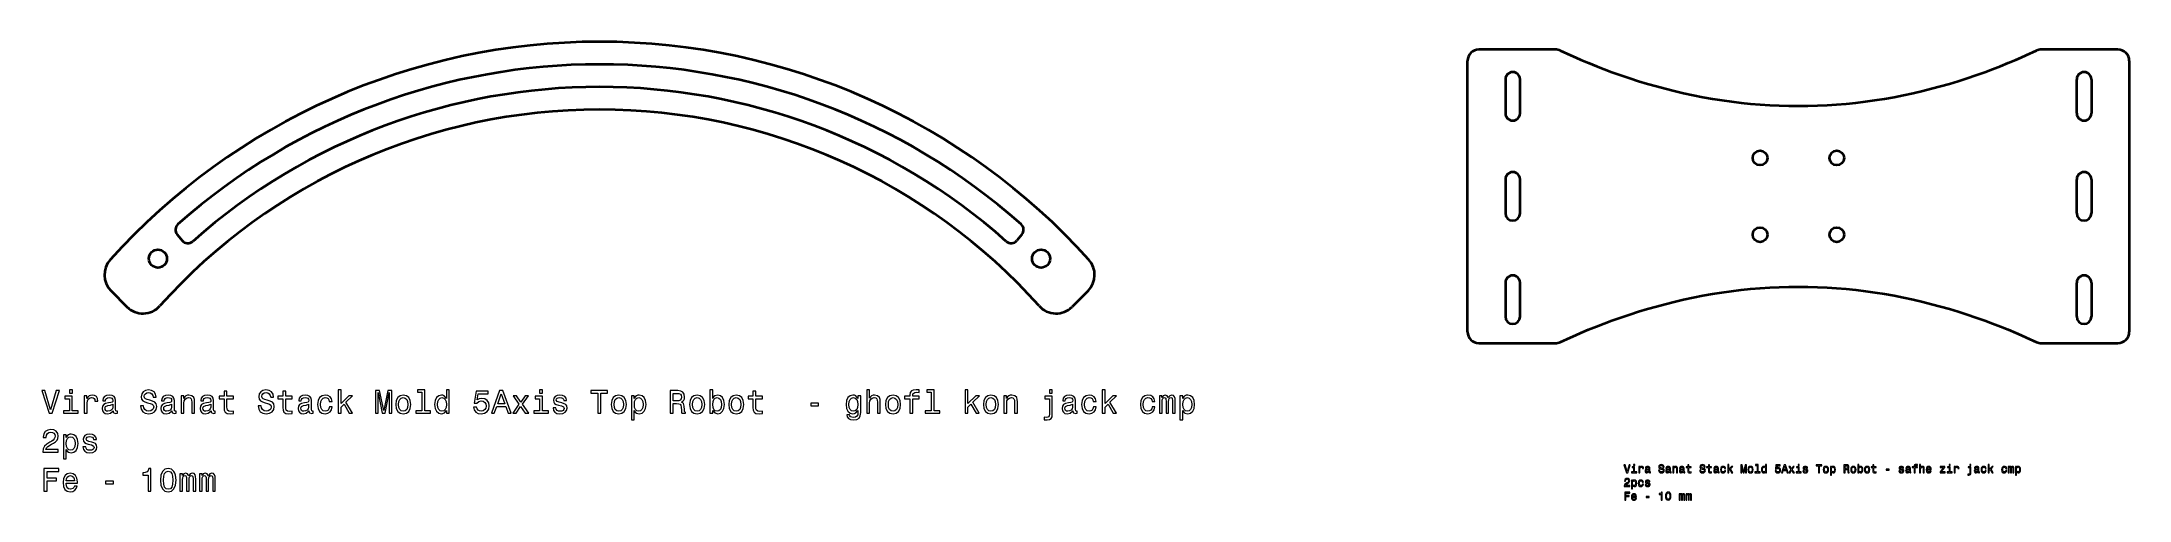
# Model space of a CAD drawing. Extents: x -76 to 849, y -31 to 172.
import ezdxf

# ---------------------------------------------------------------- set-up
doc = ezdxf.new("R2010")
doc.units = 0

msp = doc.modelspace()

# ---------------------------------------------------------------- linework, layer by layer
at = {"color": 7, "lineweight": 35}
for p, q in [((594.714417, 168.273041), (560.824951, 168.273041)), ((843.825012, 168.273041), (809.935547, 168.273041)), ((555.824951, 43.273041), (555.824951, 163.273041)), ((848.825012, 163.273041), (848.825012, 43.273041)), ((560.824951, 38.273041), (594.714417, 38.273041)), ((809.935547, 38.273041), (843.825012, 38.273041))]:
    msp.add_line(p, q, dxfattribs=at)
at = {"color": 7, "lineweight": 35, "ltscale": 0.375}
for p, q in [((572.574951, 155.023041), (572.574951, 140.023041)), ((579.074951, 140.023041), (579.074951, 155.023041)), ((825.574951, 140.023041), (825.574951, 155.023041)), ((832.075012, 155.023041), (832.075012, 140.023041)), ((572.574951, 110.773041), (572.574951, 95.773041)), ((579.074951, 95.773041), (579.074951, 110.773041)), ((825.574951, 95.773041), (825.574951, 110.773041)), ((832.075012, 110.773041), (832.075012, 95.773041)), ((572.574951, 65.023041), (572.574951, 50.023041)), ((579.074951, 50.023041), (579.074951, 65.023041)), ((825.574951, 50.023041), (825.574951, 65.023041)), ((832.075012, 65.023041), (832.075012, 50.023041))]:
    msp.add_line(p, q, dxfattribs=at)
at = {"color": 7, "lineweight": 35, "ltscale": 0.087532}
msp.add_line((-15.568726, 86.365143), (-13.318146, 83.683014), dxfattribs=at)
at = {"color": 7, "lineweight": 35, "ltscale": 0.087531}
msp.add_line((358.479126, 86.365204), (356.228577, 83.683075), dxfattribs=at)
at = {"color": 7, "lineweight": 35, "ltscale": 0.250356}
for p, q in [((-44.859741, 61.447243), (-37.778595, 54.366096)), ((387.770142, 61.447304), (380.688995, 54.366158))]:
    msp.add_line(p, q, dxfattribs=at)
at = {"color": 7, "lineweight": 35}
for points in [[(596.822998, 167.806702), (601.410034, 165.719711), (603.703491, 164.710999), (605.99707, 163.725479), (609.437378, 162.29068), (612.877625, 160.908051), (616.317871, 159.577606), (619.758179, 158.299316), (623.689941, 156.902313), (627.621704, 155.573471), (631.553467, 154.312759), (635.485229, 153.120193), (639.416992, 151.995773), (643.348694, 150.939514), (647.280457, 149.951385), (651.514648, 148.96347), (655.74884, 148.054581), (659.983032, 147.224716), (664.217224, 146.473907), (668.451416, 145.802109), (672.685669, 145.209366), (676.9198, 144.695648), (681.154053, 144.260956), (685.388184, 143.905304), (689.622437, 143.628693), (693.856567, 143.431107), (698.09082, 143.312546), (702.324951, 143.273041), (706.559204, 143.312546), (710.793396, 143.431107), (715.027588, 143.628693), (719.26178, 143.905304), (723.495972, 144.260956), (727.730164, 144.695648), (731.964355, 145.209366), (736.198547, 145.802109), (740.432739, 146.473907), (744.666931, 147.224716), (748.901123, 148.054581), (753.135315, 148.96347), (757.369507, 149.951385), (761.30127, 150.939514), (765.233032, 151.995773), (769.164795, 153.120193), (773.096558, 154.312759), (777.02832, 155.573471), (780.960022, 156.902313), (784.891785, 158.299316), (788.332092, 159.577606), (791.772339, 160.908051), (795.212646, 162.29068), (798.652954, 163.725479), (800.946411, 164.710999), (803.23999, 165.719711), (807.827026, 167.806702)], [(596.822998, 38.73938), (601.410034, 40.826355), (603.703491, 41.835052), (605.99707, 42.820587), (609.437378, 44.255402), (612.877625, 45.638031), (616.317871, 46.968475), (619.758179, 48.246735), (623.689941, 49.643738), (627.621704, 50.972595), (631.553467, 52.233307), (635.485229, 53.425873), (639.416992, 54.550293), (643.348694, 55.606567), (647.280457, 56.594696), (651.514648, 57.582611), (655.74884, 58.491486), (659.983032, 59.32135), (664.217224, 60.072174), (668.451416, 60.743958), (672.685669, 61.3367), (676.9198, 61.850433), (681.154053, 62.285126), (685.388184, 62.640778), (689.622437, 62.917389), (693.856567, 63.11496), (698.09082, 63.233521), (702.324951, 63.273041), (706.559204, 63.233521), (710.793396, 63.11496), (715.027588, 62.917389), (719.26178, 62.640778), (723.495972, 62.285126), (727.730164, 61.850433), (731.964355, 61.3367), (736.198547, 60.743958), (740.432739, 60.072174), (744.666931, 59.32135), (748.901123, 58.491486), (753.135315, 57.582611), (757.369507, 56.594696), (761.30127, 55.606567), (765.233032, 54.550293), (769.164795, 53.425873), (773.096558, 52.233307), (777.02832, 50.972595), (780.960022, 49.643738), (784.891785, 48.246735), (788.332092, 46.968475), (791.772339, 45.638031), (795.212646, 44.255402), (798.652954, 42.820587), (800.946411, 41.835052), (803.23999, 40.826355), (807.827026, 38.73938)]]:
    msp.add_lwpolyline(points, dxfattribs=at)
at = {"color": 7, "lineweight": 13}
for points in [[(-69.071999, 17.307774), (-71.579208, 8.791924), (-74.158455, 17.307774), (-75.527336, 17.307774), (-72.299667, 7.293365), (-70.858742, 7.293365), (-67.703125, 17.307774)], [(-62.011482, 8.359648), (-62.011482, 14.771751), (-65.267967, 14.771751), (-65.267967, 13.69106), (-63.279495, 13.69106), (-63.279495, 8.359648), (-65.873154, 8.359648), (-65.873154, 7.293365), (-59.389004, 7.293365), (-59.389004, 8.359648)], [(-61.968254, 17.639187), (-63.308311, 17.639187), (-63.308311, 16.198265), (-61.968254, 16.198265)], [(-56.737709, 7.293365), (-55.469696, 7.293365), (-55.469696, 11.716997), (-55.340012, 12.783279), (-54.950966, 13.546968), (-54.316956, 14.008062), (-53.466812, 14.166565), (-52.832809, 14.0657), (-52.357304, 13.777515), (-52.069122, 13.287601), (-51.968254, 12.624777), (-50.685837, 12.624777), (-50.858746, 13.791924), (-51.334251, 14.627659), (-52.126755, 15.131982), (-53.207447, 15.304893), (-53.942318, 15.189619), (-54.576324, 14.901434), (-55.138283, 14.411521), (-55.584969, 13.748697), (-55.584969, 15.031117), (-56.737709, 15.031117)], [(-43.942318, 8.302011), (-43.942318, 8.258783), (-43.87027, 7.76887), (-43.654133, 7.423048), (-42.746353, 7.149273), (-42.040298, 7.264547), (-42.040298, 8.244374), (-42.342896, 8.201146), (-42.746353, 8.388466), (-42.818398, 8.964835), (-42.818398, 12.970598), (-42.99131, 13.993654), (-43.495632, 14.714115), (-44.374596, 15.146391), (-45.613785, 15.304893), (-46.824162, 15.131982), (-47.717533, 14.642069), (-48.279495, 13.87838), (-48.466812, 12.869734), (-48.466812, 12.783279), (-47.328484, 12.783279), (-47.227619, 13.388466), (-46.910618, 13.820744), (-46.391884, 14.080109), (-45.657013, 14.180973), (-44.950962, 14.108927), (-44.44664, 13.892789), (-44.144047, 13.518149), (-44.043182, 12.999417), (-44.100819, 12.39423), (-44.331367, 12.091637), (-44.907738, 11.947544), (-45.988426, 11.83227), (-47.227619, 11.572905), (-48.106583, 11.111809), (-48.625313, 10.391348), (-48.783813, 9.325066), (-48.639725, 8.374057), (-48.193039, 7.668005), (-47.472576, 7.221319), (-46.47834, 7.062818), (-45.138283, 7.365412)], [(-44.086411, 10.002299), (-44.259319, 9.253019), (-44.720413, 8.676651), (-45.412056, 8.302011), (-46.262199, 8.172328), (-46.809753, 8.244374), (-47.198799, 8.474922), (-47.443756, 8.87838), (-47.515804, 9.44034), (-47.458168, 9.944662), (-47.227619, 10.304893), (-46.305428, 10.708351), (-45.138283, 10.881262), (-44.086411, 11.227083)], [(-30.484104, 10.593077), (-31.795345, 10.593077), (-31.50716, 9.0657), (-30.786697, 7.941781), (-29.677189, 7.264547), (-28.178631, 7.01959), (-26.694481, 7.250138), (-25.584969, 7.884144), (-24.878918, 8.87838), (-24.619553, 10.189619), (-24.83569, 11.371176), (-25.44088, 12.134864), (-26.420704, 12.639187), (-27.731945, 13.013826), (-28.855865, 13.287601), (-29.590733, 13.604605), (-30.008602, 14.0657), (-30.138283, 14.786161), (-30.008602, 15.434576), (-29.633961, 15.924489), (-29.057594, 16.255901), (-28.265087, 16.371174), (-27.458168, 16.227083), (-26.824162, 15.838034), (-26.406296, 15.189619), (-26.204567, 14.310657), (-24.893326, 14.310657), (-24.893326, 14.339475), (-25.123875, 15.693942), (-25.801109, 16.702587), (-26.86739, 17.336594), (-28.308311, 17.552731), (-29.605145, 17.336594), (-30.613789, 16.731405), (-31.262203, 15.794806), (-31.492752, 14.584432), (-31.305431, 13.50374), (-30.757881, 12.768869), (-29.893326, 12.278956), (-28.711773, 11.904316), (-27.544624, 11.572905), (-26.665661, 11.255901), (-26.132519, 10.794806), (-25.945202, 10.045527), (-26.118111, 9.281838), (-26.564796, 8.705469), (-27.242031, 8.345239), (-28.120995, 8.229965), (-29.100819, 8.388466), (-29.850101, 8.849562), (-30.325603, 9.598841)], [(-17.919266, 8.302011), (-17.919266, 8.258783), (-17.847218, 7.76887), (-17.631081, 7.423048), (-16.723301, 7.149273), (-16.017246, 7.264547), (-16.017246, 8.244374), (-16.319843, 8.201146), (-16.723301, 8.388466), (-16.795345, 8.964835), (-16.795345, 12.970598), (-16.968258, 13.993654), (-17.47258, 14.714115), (-18.351543, 15.146391), (-19.590736, 15.304893), (-20.801109, 15.131982), (-21.694481, 14.642069), (-22.256439, 13.87838), (-22.44376, 12.869734), (-22.44376, 12.783279), (-21.305431, 12.783279), (-21.204567, 13.388466), (-20.887566, 13.820744), (-20.368832, 14.080109), (-19.633961, 14.180973), (-18.92791, 14.108927), (-18.423588, 13.892789), (-18.120995, 13.518149), (-18.02013, 12.999417), (-18.077766, 12.39423), (-18.308315, 12.091637), (-18.884682, 11.947544), (-19.965374, 11.83227), (-21.204567, 11.572905), (-22.08353, 11.111809), (-22.602261, 10.391348), (-22.760765, 9.325066), (-22.616673, 8.374057), (-22.169987, 7.668005), (-21.449524, 7.221319), (-20.455288, 7.062818), (-19.115231, 7.365412)], [(-18.063358, 10.002299), (-18.236267, 9.253019), (-18.697365, 8.676651), (-19.389004, 8.302011), (-20.239151, 8.172328), (-20.786701, 8.244374), (-21.175751, 8.474922), (-21.420708, 8.87838), (-21.492752, 9.44034), (-21.435116, 9.944662), (-21.204567, 10.304893), (-20.282379, 10.708351), (-19.115231, 10.881262), (-18.063358, 11.227083)], [(-13.841457, 7.293365), (-12.573444, 7.293365), (-12.573444, 11.760224), (-12.44376, 12.783279), (-12.025894, 13.532558), (-11.37748, 13.993654), (-10.512924, 14.166565), (-9.821281, 14.022472), (-9.389008, 13.633423), (-9.172867, 12.985008), (-9.100822, 12.120455), (-9.100822, 7.293365), (-7.832809, 7.293365), (-7.832809, 12.379821), (-7.89045, 13.402876), (-8.149811, 14.253019), (-8.999954, 15.031117), (-10.325607, 15.304893), (-11.060478, 15.204028), (-11.680069, 14.930253), (-12.213215, 14.469158), (-12.631081, 13.849562), (-12.631081, 15.031117), (-13.841457, 15.031117)], [(-0.570557, 8.302011), (-0.570557, 8.258783), (-0.498512, 7.76887), (-0.282372, 7.423048), (0.625404, 7.149273), (1.331459, 7.264547), (1.331459, 8.244374), (1.028862, 8.201146), (0.625404, 8.388466), (0.55336, 8.964835), (0.55336, 12.970598), (0.380447, 13.993654), (-0.123871, 14.714115), (-1.002838, 15.146391), (-2.242027, 15.304893), (-3.452408, 15.131982), (-4.345779, 14.642069), (-4.907738, 13.87838), (-5.095055, 12.869734), (-5.095055, 12.783279), (-3.956726, 12.783279), (-3.855865, 13.388466), (-3.538857, 13.820744), (-3.020126, 14.080109), (-2.285255, 14.180973), (-1.579208, 14.108927), (-1.074883, 13.892789), (-0.772285, 13.518149), (-0.671425, 12.999417), (-0.729065, 12.39423), (-0.95961, 12.091637), (-1.53598, 11.947544), (-2.616669, 11.83227), (-3.855865, 11.572905), (-4.734825, 11.111809), (-5.253555, 10.391348), (-5.412056, 9.325066), (-5.267967, 8.374057), (-4.821281, 7.668005), (-4.100822, 7.221319), (-3.106583, 7.062818), (-1.766525, 7.365412)], [(-0.714653, 10.002299), (-0.887566, 9.253019), (-1.348656, 8.676651), (-2.040298, 8.302011), (-2.890442, 8.172328), (-3.437996, 8.244374), (-3.827042, 8.474922), (-4.071999, 8.87838), (-4.144043, 9.44034), (-4.086411, 9.944662), (-3.855865, 10.304893), (-2.93367, 10.708351), (-1.766525, 10.881262), (-0.714653, 11.227083)], [(5.207542, 13.69106), (5.207542, 9.81498), (5.293999, 8.561377), (5.697456, 7.696824), (6.504372, 7.192501), (7.873245, 7.01959), (9.371803, 7.091636), (9.371803, 8.186737), (8.276703, 8.100282), (7.282471, 8.215555), (6.749329, 8.575787), (6.518784, 9.180973), (6.475555, 10.031117), (6.475555, 13.69106), (9.371803, 13.69106), (9.371803, 14.771751), (6.475555, 14.771751), (6.475555, 17.034), (5.207542, 17.034), (5.207542, 14.771751), (3.017342, 14.771751), (3.017342, 13.69106)], [(21.562012, 10.593077), (20.250778, 10.593077), (20.538956, 9.0657), (21.259422, 7.941781), (22.368927, 7.264547), (23.867493, 7.01959), (25.351639, 7.250138), (26.461151, 7.884144), (27.167198, 8.87838), (27.426567, 10.189619), (27.210426, 11.371176), (26.60524, 12.134864), (25.625412, 12.639187), (24.314178, 13.013826), (23.190254, 13.287601), (22.455383, 13.604605), (22.037521, 14.0657), (21.907837, 14.786161), (22.037521, 15.434576), (22.412155, 15.924489), (22.988525, 16.255901), (23.781036, 16.371174), (24.587952, 16.227083), (25.221954, 15.838034), (25.639824, 15.189619), (25.841553, 14.310657), (27.152794, 14.310657), (27.152794, 14.339475), (26.922241, 15.693942), (26.24501, 16.702587), (25.178726, 17.336594), (23.737808, 17.552731), (22.440979, 17.336594), (21.432327, 16.731405), (20.783913, 15.794806), (20.553368, 14.584432), (20.740692, 13.50374), (21.288239, 12.768869), (22.152794, 12.278956), (23.334351, 11.904316), (24.501495, 11.572905), (25.380455, 11.255901), (25.913597, 10.794806), (26.100922, 10.045527), (25.928009, 9.281838), (25.481323, 8.705469), (24.804092, 8.345239), (23.925125, 8.229965), (22.945297, 8.388466), (22.196022, 8.849562), (21.720512, 9.598841)], [(31.230606, 13.69106), (31.230606, 9.81498), (31.317062, 8.561377), (31.72052, 7.696824), (32.527435, 7.192501), (33.896309, 7.01959), (35.394867, 7.091636), (35.394867, 8.186737), (34.299767, 8.100282), (33.305534, 8.215555), (32.772392, 8.575787), (32.541847, 9.180973), (32.498619, 10.031117), (32.498619, 13.69106), (35.394867, 13.69106), (35.394867, 14.771751), (32.498619, 14.771751), (32.498619, 17.034), (31.230606, 17.034), (31.230606, 14.771751), (29.040405, 14.771751), (29.040405, 13.69106)], [(42.801216, 8.302011), (42.801216, 8.258783), (42.87326, 7.76887), (43.089401, 7.423048), (43.997177, 7.149273), (44.703232, 7.264547), (44.703232, 8.244374), (44.400635, 8.201146), (43.997177, 8.388466), (43.925133, 8.964835), (43.925133, 12.970598), (43.75222, 13.993654), (43.247902, 14.714115), (42.368935, 15.146391), (41.129745, 15.304893), (39.919365, 15.131982), (39.025993, 14.642069), (38.464035, 13.87838), (38.276718, 12.869734), (38.276718, 12.783279), (39.415047, 12.783279), (39.515907, 13.388466), (39.832916, 13.820744), (40.351646, 14.080109), (41.086517, 14.180973), (41.792564, 14.108927), (42.29689, 13.892789), (42.599487, 13.518149), (42.700348, 12.999417), (42.642708, 12.39423), (42.412163, 12.091637), (41.835793, 11.947544), (40.755104, 11.83227), (39.515907, 11.572905), (38.636948, 11.111809), (38.118217, 10.391348), (37.959717, 9.325066), (38.103806, 8.374057), (38.550491, 7.668005), (39.27095, 7.221319), (40.26519, 7.062818), (41.605247, 7.365412)], [(42.65712, 10.002299), (42.484207, 9.253019), (42.023117, 8.676651), (41.331474, 8.302011), (40.481331, 8.172328), (39.933777, 8.244374), (39.544731, 8.474922), (39.299774, 8.87838), (39.22773, 9.44034), (39.285362, 9.944662), (39.515907, 10.304893), (40.438103, 10.708351), (41.605247, 10.881262), (42.65712, 11.227083)], [(51.806976, 12.466276), (53.060577, 12.466276), (52.801208, 13.619014), (52.181625, 14.526794), (51.216202, 15.088755), (49.962601, 15.304893), (48.579315, 15.016708), (47.527443, 14.209792), (46.864616, 12.898553), (46.634071, 11.140628), (46.850204, 9.397112), (47.498619, 8.100282), (48.521675, 7.293365), (49.919373, 7.01959), (51.158562, 7.235729), (52.123978, 7.840916), (52.786804, 8.791924), (53.074997, 10.059937), (51.864616, 10.059937), (51.648476, 9.253019), (51.245018, 8.647832), (50.668648, 8.273192), (49.962601, 8.157919), (49.083633, 8.345239), (48.449631, 8.921608), (48.060585, 9.858207), (47.930901, 11.183855), (48.060585, 12.480685), (48.464043, 13.417284), (49.112457, 13.993654), (49.962601, 14.195383), (50.711876, 14.0657), (51.273842, 13.734287), (51.648476, 13.186737)], [(55.726288, 7.293365), (56.994308, 7.293365), (56.994308, 10.016708), (58.319946, 11.299129), (60.596603, 7.293365), (62.023117, 7.293365), (59.184509, 12.178091), (62.095169, 15.031117), (60.495743, 15.031117), (56.994308, 11.544086), (56.994308, 17.639187), (55.726288, 17.639187)], [(72.282471, 7.293365), (73.391983, 7.293365), (73.391983, 16.371174), (75.265182, 7.293365), (76.504379, 7.293365), (78.363174, 16.371174), (78.363174, 7.293365), (79.487091, 7.293365), (79.487091, 17.293365), (77.729156, 17.293365), (75.884781, 8.474922), (74.05481, 17.293365), (72.282471, 17.293365)], [(81.201782, 11.155037), (81.432327, 9.397112), (82.095154, 8.100282), (83.147034, 7.293365), (84.559128, 7.01959), (85.956818, 7.293365), (87.008698, 8.085873), (87.671524, 9.382703), (87.916473, 11.155037), (87.671524, 12.912962), (87.008698, 14.224201), (85.956818, 15.016708), (84.559128, 15.304893), (83.147034, 15.016708), (82.095154, 14.209792), (81.432327, 12.912962)], [(82.498611, 11.169446), (82.628296, 12.466276), (83.031754, 13.402876), (83.680161, 13.979244), (84.559128, 14.180973), (85.423691, 13.979244), (86.072098, 13.417284), (86.475555, 12.466276), (86.619644, 11.169446), (86.475555, 9.858207), (86.072098, 8.907198), (85.423691, 8.33083), (84.559128, 8.14351), (83.680161, 8.33083), (83.031754, 8.907198), (82.628296, 9.858207)], [(92.772385, 16.572905), (92.772385, 8.359648), (90.164307, 8.359648), (90.164307, 7.293365), (96.634048, 7.293365), (96.634048, 8.359648), (94.04039, 8.359648), (94.04039, 17.639187), (90.783905, 17.639187), (90.783905, 16.572905)], [(103.680161, 8.489331), (103.680161, 7.293365), (104.948166, 7.293365), (104.948166, 17.639187), (103.694565, 17.639187), (103.694565, 13.849562), (102.729156, 14.944662), (102.138367, 15.204028), (101.461136, 15.304893), (100.236359, 15.016708), (99.285339, 14.209792), (98.665756, 12.912962), (98.449615, 11.169446), (98.665756, 9.42593), (99.285339, 8.114691), (100.236359, 7.293365), (101.461136, 7.01959), (102.138367, 7.120455), (102.743561, 7.379821)], [(101.677277, 14.166565), (102.513016, 13.964835), (103.147018, 13.402876), (103.521652, 12.466276), (103.665756, 11.169446), (103.521652, 9.858207), (103.147018, 8.921608), (102.513016, 8.345239), (101.677277, 8.157919), (100.884766, 8.345239), (100.279587, 8.921608), (99.876129, 9.872616), (99.746445, 11.169446), (99.876129, 12.451866), (100.279587, 13.388466), (100.884766, 13.964835)], [(115.683029, 9.901435), (116.000031, 8.719878), (116.706085, 7.797688), (117.743546, 7.221319), (119.069199, 7.005181), (120.524536, 7.264547), (121.662857, 7.970599), (122.383316, 9.094519), (122.657089, 10.53544), (122.41214, 11.875498), (121.72049, 12.927371), (120.639801, 13.604605), (119.242111, 13.849562), (118.161423, 13.676651), (117.325684, 13.201147), (117.729141, 15.895671), (122.109543, 15.895671), (122.109543, 17.077227), (116.763718, 17.077227), (115.971222, 11.774633), (117.123947, 11.774633), (117.959686, 12.451866), (119.02597, 12.696823), (119.948166, 12.538322), (120.654205, 12.077227), (121.100891, 11.371176), (121.259399, 10.463394), (121.100891, 9.555614), (120.639801, 8.849562), (119.933746, 8.402876), (119.02597, 8.244374), (118.262283, 8.345239), (117.671509, 8.676651), (117.239227, 9.195383), (117.023087, 9.901435)], [(123.550461, 7.293365), (124.876114, 7.293365), (125.927979, 10.232847), (129.919342, 10.232847), (130.971207, 7.293365), (132.325684, 7.293365), (128.665741, 17.307774), (127.195999, 17.307774)], [(126.389084, 11.45763), (127.930862, 15.866853), (129.472656, 11.45763)], [(134.544693, 7.293365), (136.533173, 10.304893), (138.579269, 7.293365), (140.106659, 7.293365), (137.340088, 11.284719), (139.948151, 15.031117), (138.478409, 15.031117), (136.590805, 12.221319), (134.703201, 15.031117), (133.204636, 15.031117), (135.76947, 11.27031), (133.060547, 7.293365)], [(146.172928, 8.359648), (146.172928, 14.771751), (142.916443, 14.771751), (142.916443, 13.69106), (144.904922, 13.69106), (144.904922, 8.359648), (142.311264, 8.359648), (142.311264, 7.293365), (148.79541, 7.293365), (148.79541, 8.359648)], [(146.216156, 17.639187), (144.876099, 17.639187), (144.876099, 16.198265), (146.216156, 16.198265)], [(154.760818, 11.803452), (153.536041, 12.091637), (152.62825, 12.423048), (152.325668, 13.100282), (152.412125, 13.575787), (152.714706, 13.921608), (153.20462, 14.137746), (153.910675, 14.224201), (154.587906, 14.137746), (155.121048, 13.87838), (155.466873, 13.48933), (155.610962, 12.970598), (156.850159, 12.970598), (156.850159, 12.999417), (156.634018, 13.936016), (156.043243, 14.670887), (155.121048, 15.131982), (153.910675, 15.304893), (152.685898, 15.131982), (151.792526, 14.656478), (151.23056, 13.950426), (151.057648, 13.057055), (151.187332, 12.192501), (151.59079, 11.587314), (152.253616, 11.155037), (153.21904, 10.852444), (154.631134, 10.506622), (155.495697, 10.146391), (155.726242, 9.858207), (155.812698, 9.42593), (155.683014, 8.892789), (155.337189, 8.489331), (154.775238, 8.229965), (154.025955, 8.14351), (153.233444, 8.229965), (152.657074, 8.532558), (152.268021, 9.022472), (152.109528, 9.699705), (150.884735, 9.699705), (151.086472, 8.546968), (151.677246, 7.711233), (152.613846, 7.20691), (153.910675, 7.01959), (155.265152, 7.20691), (156.259384, 7.711233), (156.864563, 8.518149), (157.080704, 9.570023), (156.922211, 10.477803), (156.475525, 11.0974), (155.740646, 11.500858)], [(170.639771, 7.293365), (171.965424, 7.293365), (171.965424, 16.082991), (174.991364, 16.082991), (174.991364, 17.293365), (167.599426, 17.293365), (167.599426, 16.082991), (170.639771, 16.082991)], [(176.619598, 11.155037), (176.850143, 9.397112), (177.51297, 8.100282), (178.56485, 7.293365), (179.976944, 7.01959), (181.374634, 7.293365), (182.426514, 8.085873), (183.089325, 9.382703), (183.33429, 11.155037), (183.089325, 12.912962), (182.426514, 14.224201), (181.374634, 15.016708), (179.976944, 15.304893), (178.56485, 15.016708), (177.51297, 14.209792), (176.850143, 12.912962)], [(177.916428, 11.169446), (178.046112, 12.466276), (178.44957, 13.402876), (179.097977, 13.979244), (179.976944, 14.180973), (180.841492, 13.979244), (181.489929, 13.417284), (181.893372, 12.466276), (182.037476, 11.169446), (181.893372, 9.858207), (181.489929, 8.907198), (180.841492, 8.33083), (179.976944, 8.14351), (179.097977, 8.33083), (178.44957, 8.907198), (178.046112, 9.858207)], [(186.864563, 13.835152), (186.864563, 15.031117), (185.596527, 15.031117), (185.596527, 4.296247), (186.864563, 4.296247), (186.864563, 8.474922), (187.311249, 7.797688), (187.815552, 7.351002), (189.083557, 7.01959), (190.293945, 7.293365), (191.244965, 8.114691), (191.864563, 9.411521), (192.095093, 11.169446), (191.864563, 12.912962), (191.244965, 14.209792), (190.293945, 15.016708), (189.083557, 15.304893), (188.391937, 15.218437), (187.801147, 14.944662), (187.296814, 14.483567)], [(188.867432, 8.157919), (188.017273, 8.345239), (187.397705, 8.921608), (187.008636, 9.858207), (186.878967, 11.169446), (187.008636, 12.466276), (187.397705, 13.402876), (188.017273, 13.964835), (188.867432, 14.166565), (189.645538, 13.964835), (190.265137, 13.388466), (190.654175, 12.451866), (190.798279, 11.169446), (190.654175, 9.872616), (190.265137, 8.921608), (189.645538, 8.345239)], [(202.786743, 7.293365), (204.126801, 7.293365), (204.126801, 11.515267), (205.495667, 11.515267), (206.504303, 11.47204), (207.138306, 11.27031), (207.484131, 10.794806), (207.628235, 9.944662), (207.700287, 8.647832), (207.786743, 7.797688), (207.959656, 7.293365), (209.472595, 7.293365), (209.472595, 7.567141), (209.141205, 7.970599), (209.025909, 8.719878), (208.925049, 10.333712), (208.680115, 11.529676), (208.348694, 11.904316), (207.829956, 12.178091), (208.406342, 12.538322), (208.809784, 13.042645), (209.069153, 13.676651), (209.155609, 14.44034), (208.953888, 15.650714), (208.377502, 16.558495), (207.426514, 17.106045), (206.129669, 17.293365), (202.786743, 17.293365)], [(205.755035, 16.068581), (206.634003, 15.982126), (207.253601, 15.708351), (207.642639, 15.204028), (207.772308, 14.411521), (207.628235, 13.575787), (207.239166, 13.071464), (206.576355, 12.812098), (205.668579, 12.740051), (204.126801, 12.740051), (204.126801, 16.068581)], [(211.316986, 11.155037), (211.547546, 9.397112), (212.210358, 8.100282), (213.262238, 7.293365), (214.674347, 7.01959), (216.072021, 7.293365), (217.123901, 8.085873), (217.786713, 9.382703), (218.031677, 11.155037), (217.786713, 12.912962), (217.123901, 14.224201), (216.072021, 15.016708), (214.674347, 15.304893), (213.262238, 15.016708), (212.210358, 14.209792), (211.547546, 12.912962)], [(212.6138, 11.169446), (212.7435, 12.466276), (213.146942, 13.402876), (213.79538, 13.979244), (214.674347, 14.180973), (215.538879, 13.979244), (216.187317, 13.417284), (216.590759, 12.466276), (216.734863, 11.169446), (216.590759, 9.858207), (216.187317, 8.907198), (215.538879, 8.33083), (214.674347, 8.14351), (213.79538, 8.33083), (213.146942, 8.907198), (212.7435, 9.858207)], [(221.561951, 8.489331), (222.498535, 7.379821), (223.780945, 7.01959), (224.991333, 7.293365), (225.956757, 8.114691), (226.561951, 9.42593), (226.79248, 11.169446), (226.561951, 12.912962), (225.942352, 14.209792), (224.991333, 15.016708), (223.780945, 15.304893), (222.512939, 14.930253), (221.994202, 14.469158), (221.561951, 13.849562), (221.561951, 17.639187), (220.293915, 17.639187), (220.293915, 7.293365), (221.561951, 7.293365)], [(225.495667, 11.169446), (225.351563, 9.872616), (224.962524, 8.921608), (224.342926, 8.345239), (223.564819, 8.157919), (222.714661, 8.345239), (222.095093, 8.921608), (221.706024, 9.858207), (221.576355, 11.169446), (221.706024, 12.466276), (222.095093, 13.402876), (222.714661, 13.964835), (223.564819, 14.166565), (224.342926, 13.964835), (224.962524, 13.388466), (225.351563, 12.451866)], [(228.66568, 11.155037), (228.89624, 9.397112), (229.559052, 8.100282), (230.610931, 7.293365), (232.023041, 7.01959), (233.420715, 7.293365), (234.472595, 8.085873), (235.135406, 9.382703), (235.380371, 11.155037), (235.135406, 12.912962), (234.472595, 14.224201), (233.420715, 15.016708), (232.023041, 15.304893), (230.610931, 15.016708), (229.559052, 14.209792), (228.89624, 12.912962)], [(229.962494, 11.169446), (230.092194, 12.466276), (230.495636, 13.402876), (231.144073, 13.979244), (232.023041, 14.180973), (232.887573, 13.979244), (233.536011, 13.417284), (233.939453, 12.466276), (234.083557, 11.169446), (233.939453, 9.858207), (233.536011, 8.907198), (232.887573, 8.33083), (232.023041, 8.14351), (231.144073, 8.33083), (230.495636, 8.907198), (230.092194, 9.858207)], [(239.414948, 13.69106), (239.414948, 9.81498), (239.501404, 8.561377), (239.904877, 7.696824), (240.711792, 7.192501), (242.080658, 7.01959), (243.579224, 7.091636), (243.579224, 8.186737), (242.484131, 8.100282), (241.489868, 8.215555), (240.956726, 8.575787), (240.726196, 9.180973), (240.682953, 10.031117), (240.682953, 13.69106), (243.579224, 13.69106), (243.579224, 14.771751), (240.682953, 14.771751), (240.682953, 17.034), (239.414948, 17.034), (239.414948, 14.771751), (237.224762, 14.771751), (237.224762, 13.69106)], [(264.976898, 10.593077), (268.463928, 10.593077), (268.463928, 11.731405), (264.976898, 11.731405)], [(287.109467, 7.639187), (287.109467, 15.031117), (285.899078, 15.031117), (285.899078, 13.777515), (284.904846, 14.915844), (284.299652, 15.204028), (283.622437, 15.304893), (282.397644, 15.016708), (281.446625, 14.209792), (280.827026, 12.912962), (280.610901, 11.169446), (280.827026, 9.411521), (281.446625, 8.114691), (282.397644, 7.293365), (283.622437, 7.01959), (284.314056, 7.120455), (284.890442, 7.379821), (285.899078, 8.474922), (285.899078, 7.379821), (285.783813, 6.515267), (285.466797, 5.895671), (284.861603, 5.53544), (283.953827, 5.405757), (283.161316, 5.492213), (282.599365, 5.708351), (282.267944, 6.082991), (282.167084, 6.587314), (280.942322, 6.587314), (280.942322, 6.529677), (281.129639, 5.607487), (281.705994, 4.915844), (282.628174, 4.469158), (283.881775, 4.310657), (285.380341, 4.526795), (286.374573, 5.131982), (286.936554, 6.183856)], [(281.92215, 11.169446), (282.051819, 12.451866), (282.440857, 13.402876), (283.046051, 13.964835), (283.852966, 14.166565), (284.703125, 13.964835), (285.337128, 13.402876), (285.726166, 12.451866), (285.87027, 11.169446), (285.726166, 9.858207), (285.337128, 8.921608), (284.703125, 8.345239), (283.852966, 8.157919), (283.046051, 8.345239), (282.440857, 8.921608), (282.051819, 9.872616)], [(289.760742, 7.293365), (291.028748, 7.293365), (291.028748, 11.760224), (291.158447, 12.783279), (291.576324, 13.532558), (292.224731, 13.993654), (293.089264, 14.166565), (293.780914, 14.022472), (294.213196, 13.633423), (294.429321, 12.985008), (294.501373, 12.120455), (294.501373, 7.293365), (295.769379, 7.293365), (295.769379, 12.379821), (295.711761, 13.402876), (295.452393, 14.253019), (294.602234, 15.031117), (293.276611, 15.304893), (292.556122, 15.204028), (291.936554, 14.930253), (291.417816, 14.497976), (291.028748, 13.907198), (291.028748, 17.639187), (289.760742, 17.639187)], [(298.060455, 11.155037), (298.291016, 9.397112), (298.953827, 8.100282), (300.005707, 7.293365), (301.417816, 7.01959), (302.815491, 7.293365), (303.867371, 8.085873), (304.530182, 9.382703), (304.775146, 11.155037), (304.530182, 12.912962), (303.867371, 14.224201), (302.815491, 15.016708), (301.417816, 15.304893), (300.005707, 15.016708), (298.953827, 14.209792), (298.291016, 12.912962)], [(299.357269, 11.169446), (299.486969, 12.466276), (299.890411, 13.402876), (300.538849, 13.979244), (301.417816, 14.180973), (302.282349, 13.979244), (302.930786, 13.417284), (303.334229, 12.466276), (303.478333, 11.169446), (303.334229, 9.858207), (302.930786, 8.907198), (302.282349, 8.33083), (301.417816, 8.14351), (300.538849, 8.33083), (299.890411, 8.907198), (299.486969, 9.858207)], [(308.867371, 13.69106), (308.867371, 7.293365), (310.135376, 7.293365), (310.135376, 13.69106), (313.017212, 13.69106), (313.017212, 14.771751), (310.135376, 14.771751), (310.135376, 15.247255), (310.236237, 15.823625), (310.567657, 16.212673), (311.129608, 16.443222), (311.936523, 16.529676), (313.017212, 16.47204), (313.017212, 17.567141), (311.648346, 17.639187), (310.409149, 17.509502), (309.544586, 17.120455), (309.025879, 16.443222), (308.867371, 15.477803), (308.867371, 14.771751), (306.547485, 14.771751), (306.547485, 13.69106)], [(318.305389, 16.572905), (318.305389, 8.359648), (315.697327, 8.359648), (315.697327, 7.293365), (322.167084, 7.293365), (322.167084, 8.359648), (319.573425, 8.359648), (319.573425, 17.639187), (316.316925, 17.639187), (316.316925, 16.572905)], [(333.305389, 7.293365), (334.573395, 7.293365), (334.573395, 10.016708), (335.899048, 11.299129), (338.17572, 7.293365), (339.602234, 7.293365), (336.763611, 12.178091), (339.674255, 15.031117), (338.07486, 15.031117), (334.573395, 11.544086), (334.573395, 17.639187), (333.305389, 17.639187)], [(341.43219, 11.155037), (341.66275, 9.397112), (342.325562, 8.100282), (343.377441, 7.293365), (344.789551, 7.01959), (346.187225, 7.293365), (347.239105, 8.085873), (347.901917, 9.382703), (348.146881, 11.155037), (347.901917, 12.912962), (347.239105, 14.224201), (346.187225, 15.016708), (344.789551, 15.304893), (343.377441, 15.016708), (342.325562, 14.209792), (341.66275, 12.912962)], [(342.729004, 11.169446), (342.858704, 12.466276), (343.262146, 13.402876), (343.910583, 13.979244), (344.789551, 14.180973), (345.654083, 13.979244), (346.302521, 13.417284), (346.705963, 12.466276), (346.850067, 11.169446), (346.705963, 9.858207), (346.302521, 8.907198), (345.654083, 8.33083), (344.789551, 8.14351), (343.910583, 8.33083), (343.262146, 8.907198), (342.858704, 9.858207)], [(350.481171, 7.293365), (351.749176, 7.293365), (351.749176, 11.760224), (351.878876, 12.783279), (352.296753, 13.532558), (352.94516, 13.993654), (353.809692, 14.166565), (354.501343, 14.022472), (354.933624, 13.633423), (355.14975, 12.985008), (355.221802, 12.120455), (355.221802, 7.293365), (356.489807, 7.293365), (356.489807, 12.379821), (356.43219, 13.402876), (356.172821, 14.253019), (355.322662, 15.031117), (353.99704, 15.304893), (353.262146, 15.204028), (352.642548, 14.930253), (352.109406, 14.469158), (351.691559, 13.849562), (351.691559, 15.031117), (350.481171, 15.031117)], [(368.334198, 5.492213), (368.334198, 4.353884), (369.631012, 4.281838), (370.74054, 4.42593), (371.446594, 4.872616), (371.821228, 5.650714), (371.936493, 6.760224), (371.936493, 14.771751), (368.680023, 14.771751), (368.680023, 13.69106), (370.668488, 13.69106), (370.668488, 6.861089), (370.61084, 6.169446), (370.423523, 5.737169), (370.005676, 5.492213), (369.299622, 5.420166)], [(371.936493, 17.639187), (370.668488, 17.639187), (370.668488, 16.198265), (371.936493, 16.198265)], [(381.100769, 8.302011), (381.100769, 8.258783), (381.172791, 7.76887), (381.388947, 7.423048), (382.296722, 7.149273), (383.002777, 7.264547), (383.002777, 8.244374), (382.700195, 8.201146), (382.296722, 8.388466), (382.22467, 8.964835), (382.22467, 12.970598), (382.051758, 13.993654), (381.547455, 14.714115), (380.668488, 15.146391), (379.429291, 15.304893), (378.218903, 15.131982), (377.325531, 14.642069), (376.76358, 13.87838), (376.576263, 12.869734), (376.576263, 12.783279), (377.7146, 12.783279), (377.81546, 13.388466), (378.132446, 13.820744), (378.651184, 14.080109), (379.386047, 14.180973), (380.092102, 14.108927), (380.596436, 13.892789), (380.899017, 13.518149), (380.999908, 12.999417), (380.942261, 12.39423), (380.7117, 12.091637), (380.135345, 11.947544), (379.054657, 11.83227), (377.81546, 11.572905), (376.936493, 11.111809), (376.417755, 10.391348), (376.259247, 9.325066), (376.403351, 8.374057), (376.850037, 7.668005), (377.570496, 7.221319), (378.564728, 7.062818), (379.904785, 7.365412)], [(380.956665, 10.002299), (380.783752, 9.253019), (380.322662, 8.676651), (379.631012, 8.302011), (378.780884, 8.172328), (378.233337, 8.244374), (377.844269, 8.474922), (377.599304, 8.87838), (377.527283, 9.44034), (377.5849, 9.944662), (377.81546, 10.304893), (378.73764, 10.708351), (379.904785, 10.881262), (380.956665, 11.227083)], [(390.106506, 12.466276), (391.360107, 12.466276), (391.100739, 13.619014), (390.481171, 14.526794), (389.515747, 15.088755), (388.262146, 15.304893), (386.878845, 15.016708), (385.826965, 14.209792), (385.164154, 12.898553), (384.933594, 11.140628), (385.14975, 9.397112), (385.798157, 8.100282), (386.821228, 7.293365), (388.218903, 7.01959), (389.458099, 7.235729), (390.423523, 7.840916), (391.086334, 8.791924), (391.374542, 10.059937), (390.164154, 10.059937), (389.948029, 9.253019), (389.544556, 8.647832), (388.968201, 8.273192), (388.262146, 8.157919), (387.383179, 8.345239), (386.749176, 8.921608), (386.360107, 9.858207), (386.230438, 11.183855), (386.360107, 12.480685), (386.76358, 13.417284), (387.411987, 13.993654), (388.262146, 14.195383), (389.011414, 14.0657), (389.573364, 13.734287), (389.948029, 13.186737)], [(394.025818, 7.293365), (395.293823, 7.293365), (395.293823, 10.016708), (396.619476, 11.299129), (398.896149, 7.293365), (400.322662, 7.293365), (397.484039, 12.178091), (400.394684, 15.031117), (398.795288, 15.031117), (395.293823, 11.544086), (395.293823, 17.639187), (394.025818, 17.639187)], [(416.129547, 12.466276), (417.383148, 12.466276), (417.123779, 13.619014), (416.504211, 14.526794), (415.538788, 15.088755), (414.285187, 15.304893), (412.901886, 15.016708), (411.850006, 14.209792), (411.187195, 12.898553), (410.956635, 11.140628), (411.172791, 9.397112), (411.821198, 8.100282), (412.844269, 7.293365), (414.241943, 7.01959), (415.48114, 7.235729), (416.446564, 7.840916), (417.109375, 8.791924), (417.397583, 10.059937), (416.187195, 10.059937), (415.971069, 9.253019), (415.567596, 8.647832), (414.991241, 8.273192), (414.285187, 8.157919), (413.406219, 8.345239), (412.772217, 8.921608), (412.383148, 9.858207), (412.253479, 11.183855), (412.383148, 12.480685), (412.786621, 13.417284), (413.435028, 13.993654), (414.285187, 14.195383), (415.034454, 14.0657), (415.596405, 13.734287), (415.971069, 13.186737)], [(419.371643, 7.293365), (420.538788, 7.293365), (420.538788, 12.466276), (420.610809, 13.244374), (420.826965, 13.806334), (421.158386, 14.137746), (421.590637, 14.267429), (421.936462, 14.152155), (422.167023, 13.863971), (422.282288, 13.374057), (422.325531, 12.725642), (422.325531, 7.293365), (423.420624, 7.293365), (423.420624, 12.466276), (423.492676, 13.229965), (423.708801, 13.791924), (424.054626, 14.137746), (424.486908, 14.267429), (424.832733, 14.152155), (425.063263, 13.863971), (425.207367, 12.725642), (425.207367, 7.293365), (426.374512, 7.293365), (426.374512, 12.639187), (426.30246, 13.748697), (426.07193, 14.598841), (425.610809, 15.117573), (424.861542, 15.304893), (423.982574, 15.016708), (423.305359, 14.180973), (422.772217, 15.002299), (421.878845, 15.304893), (421.057495, 15.016708), (420.495544, 14.209792), (420.495544, 15.031117), (419.371643, 15.031117)], [(429.746277, 13.835152), (429.746277, 15.031117), (428.478241, 15.031117), (428.478241, 4.296247), (429.746277, 4.296247), (429.746277, 8.474922), (430.192963, 7.797688), (430.697266, 7.351002), (431.965271, 7.01959), (433.175659, 7.293365), (434.126678, 8.114691), (434.746277, 9.411521), (434.976807, 11.169446), (434.746277, 12.912962), (434.126678, 14.209792), (433.175659, 15.016708), (431.965271, 15.304893), (431.273651, 15.218437), (430.682861, 14.944662), (430.178528, 14.483567)], [(431.749146, 8.157919), (430.898987, 8.345239), (430.279419, 8.921608), (429.89035, 9.858207), (429.760681, 11.169446), (429.89035, 12.466276), (430.279419, 13.402876), (430.898987, 13.964835), (431.749146, 14.166565), (432.527252, 13.964835), (433.146851, 13.388466), (433.535889, 12.451866), (433.679993, 11.169446), (433.535889, 9.872616), (433.146851, 8.921608), (432.527252, 8.345239)], [(-75.095055, -9.983292), (-68.221855, -9.983292), (-68.221855, -8.744099), (-73.654137, -8.744099), (-73.35154, -8.066865), (-72.832809, -7.504906), (-71.233383, -6.481851), (-70.38324, -6.049574), (-69.432236, -5.429977), (-68.754997, -4.709517), (-68.365952, -3.859373), (-68.221855, -2.893955), (-68.466812, -1.68358), (-69.144051, -0.732572), (-70.181511, -0.127384), (-71.521568, 0.088755), (-72.904854, -0.156202), (-73.956726, -0.833436), (-74.633965, -1.914127), (-74.86451, -3.340641), (-74.86451, -3.542369), (-73.553268, -3.542369), (-73.553268, -3.427096), (-73.423584, -2.447268), (-73.034538, -1.726808), (-72.41494, -1.265713), (-71.593613, -1.107211), (-70.757881, -1.251304), (-70.138283, -1.611534), (-69.734825, -2.173493), (-69.590736, -2.879545), (-69.691597, -3.542369), (-69.96537, -4.104329), (-70.426468, -4.594243), (-71.060471, -5.026519), (-71.910622, -5.487615), (-73.322723, -6.380986), (-74.316956, -7.331995), (-74.907738, -8.484733), (-75.095055, -9.940064)], [(-64.691597, -3.441505), (-64.691597, -2.24554), (-65.95961, -2.24554), (-65.95961, -12.98041), (-64.691597, -12.98041), (-64.691597, -8.801735), (-64.244911, -9.478969), (-63.740589, -9.925654), (-62.47258, -10.257067), (-61.262203, -9.983292), (-60.311195, -9.161966), (-59.691597, -7.865136), (-59.461052, -6.107211), (-59.691597, -4.363695), (-60.311195, -3.066865), (-61.262203, -2.259949), (-62.47258, -1.971765), (-63.164223, -2.05822), (-63.754997, -2.331995), (-64.259323, -2.79309)], [(-62.688717, -9.118738), (-63.53886, -8.931418), (-64.158455, -8.355049), (-64.547508, -7.41845), (-64.677185, -6.107211), (-64.547508, -4.810381), (-64.158455, -3.873782), (-63.53886, -3.311822), (-62.688717, -3.110093), (-61.910618, -3.311822), (-61.291023, -3.888191), (-60.901974, -4.82479), (-60.757881, -6.107211), (-60.901974, -7.404041), (-61.291023, -8.355049), (-61.910618, -8.931418)], [(-53.423584, -5.473205), (-54.648369, -5.185021), (-55.556152, -4.853609), (-55.858746, -4.176375), (-55.772289, -3.700871), (-55.469696, -3.35505), (-54.979782, -3.138911), (-54.273731, -3.052456), (-53.596497, -3.138911), (-53.063354, -3.398277), (-52.717537, -3.787326), (-52.573441, -4.306058), (-51.334251, -4.306058), (-51.334251, -4.27724), (-51.550388, -3.340641), (-52.141167, -2.60577), (-53.063354, -2.144675), (-54.273731, -1.971765), (-55.498512, -2.144675), (-56.391884, -2.620179), (-56.953846, -3.326231), (-57.126755, -4.219603), (-56.997074, -5.084156), (-56.593613, -5.689343), (-55.93079, -6.12162), (-54.96537, -6.424214), (-53.553268, -6.770035), (-52.688717, -7.130266), (-52.458168, -7.41845), (-52.371712, -7.850727), (-52.501396, -8.383868), (-52.847218, -8.787326), (-53.40918, -9.046692), (-54.158455, -9.133147), (-54.950966, -9.046692), (-55.527332, -8.744099), (-55.916382, -8.254185), (-56.074883, -7.576952), (-57.299667, -7.576952), (-57.097939, -8.72969), (-56.50716, -9.565424), (-55.57056, -10.069747), (-54.273731, -10.257067), (-52.919266, -10.069747), (-51.925026, -9.565424), (-51.319839, -8.758508), (-51.103703, -7.706635), (-51.262203, -6.798854), (-51.708889, -6.179257), (-52.44376, -5.775799)], [(-74.533096, -27.259949), (-73.193039, -27.259949), (-73.193039, -22.663406), (-68.98555, -22.663406), (-68.98555, -21.467442), (-73.193039, -21.467442), (-73.193039, -18.470324), (-68.020126, -18.470324), (-68.020126, -17.259949), (-74.533096, -17.259949)], [(-28.466816, -27.259949), (-27.155575, -27.259949), (-27.155575, -17.187902), (-28.135403, -17.187902), (-28.394768, -18.066864), (-28.913502, -18.657642), (-29.706009, -19.003464), (-30.801109, -19.118738), (-30.801109, -20.141792), (-28.466816, -20.141792)], [(-23.005722, -22.375223), (-22.789581, -24.63747), (-22.112347, -26.251303), (-21.031658, -27.231131), (-19.533096, -27.548134), (-18.048946, -27.231131), (-16.968258, -26.251303), (-16.305431, -24.63747), (-16.074886, -22.375223), (-16.305431, -20.127384), (-16.579208, -19.234013), (-16.968258, -18.499142), (-18.048946, -17.519314), (-19.533096, -17.187902), (-21.031658, -17.519314), (-22.112347, -18.51355), (-22.789581, -20.127384)], [(-21.622437, -22.375223), (-21.50716, -20.631706), (-21.146931, -19.378105), (-20.498516, -18.643234), (-19.533096, -18.383869), (-18.582088, -18.643234), (-17.933674, -19.378105), (-17.573444, -20.631706), (-17.458168, -22.375223), (-17.573444, -24.133148), (-17.933674, -25.386749), (-18.582088, -26.12162), (-19.533096, -26.366577), (-20.498516, -26.12162), (-21.146931, -25.386749), (-21.50716, -24.133148)], [(627.348877, -15.541374), (626.471375, -18.521921), (625.568665, -15.541374), (625.089539, -15.541374), (626.219238, -19.046417), (626.723572, -19.046417), (627.828003, -15.541374)], [(629.820068, -18.673218), (629.820068, -16.428982), (628.680298, -16.428982), (628.680298, -16.807224), (629.376282, -16.807224), (629.376282, -18.673218), (628.468506, -18.673218), (628.468506, -19.046417), (630.737976, -19.046417), (630.737976, -18.673218)], [(629.835205, -15.42538), (629.366211, -15.42538), (629.366211, -15.929703), (629.835205, -15.929703)], [(631.665894, -19.046417), (632.10968, -19.046417), (632.10968, -17.498146), (632.15509, -17.124947), (632.29126, -16.857656), (632.513184, -16.696274), (632.81073, -16.640797), (633.032593, -16.6761), (633.199036, -16.776964), (633.299927, -16.948435), (633.335205, -17.180424), (633.784058, -17.180424), (633.723572, -16.771921), (633.557129, -16.479414), (633.279724, -16.302902), (632.901489, -16.242382), (632.644287, -16.282728), (632.422363, -16.383593), (632.225708, -16.555063), (632.069336, -16.787052), (632.069336, -16.338203), (631.665894, -16.338203)], [(636.144287, -18.693392), (636.144287, -18.708521), (636.169495, -18.879992), (636.245178, -19.001028), (636.562866, -19.096849), (636.809998, -19.056503), (636.809998, -18.713564), (636.704102, -18.728693), (636.562866, -18.663132), (636.537659, -18.461403), (636.537659, -17.059385), (636.477173, -16.701317), (636.300659, -16.449156), (635.992981, -16.297859), (635.559265, -16.242382), (635.13562, -16.302902), (634.822937, -16.474371), (634.626282, -16.741663), (634.56073, -17.094688), (634.56073, -17.124947), (634.959106, -17.124947), (634.994446, -16.913132), (635.105408, -16.761835), (635.286926, -16.671057), (635.544128, -16.635754), (635.79126, -16.660971), (635.967773, -16.736618), (636.073669, -16.867743), (636.109009, -17.049299), (636.088806, -17.261114), (636.008118, -17.367022), (635.806396, -17.417454), (635.428162, -17.4578), (634.994446, -17.548578), (634.686829, -17.709961), (634.505249, -17.962124), (634.449768, -18.335321), (634.500183, -18.668175), (634.656555, -18.915293), (634.908691, -19.071634), (635.256714, -19.12711), (635.725708, -19.0212)], [(636.093872, -18.098289), (636.033325, -18.360538), (635.871948, -18.562267), (635.629883, -18.693392), (635.332336, -18.738781), (635.140686, -18.713564), (635.004517, -18.632872), (634.918762, -18.491663), (634.893555, -18.294977), (634.913757, -18.118464), (634.994446, -17.992382), (635.3172, -17.851171), (635.725708, -17.790653), (636.093872, -17.669617)], [(640.854675, -17.891518), (640.395752, -17.891518), (640.496582, -18.4261), (640.748779, -18.819471), (641.137085, -19.056503), (641.66156, -19.142239), (642.18103, -19.061546), (642.569336, -18.839645), (642.816467, -18.491663), (642.907288, -18.032728), (642.831604, -17.619184), (642.619812, -17.351892), (642.276855, -17.175381), (641.817932, -17.044256), (641.424561, -16.948435), (641.167358, -16.837482), (641.021118, -16.6761), (640.975708, -16.423939), (641.021118, -16.196993), (641.152222, -16.025524), (641.353943, -15.90953), (641.631348, -15.869184), (641.913757, -15.919616), (642.13562, -16.055782), (642.281921, -16.282728), (642.352478, -16.590366), (642.811462, -16.590366), (642.811462, -16.580278), (642.730774, -16.106216), (642.493713, -15.753189), (642.120544, -15.531287), (641.616211, -15.455639), (641.162292, -15.531287), (640.809265, -15.743103), (640.582336, -16.070913), (640.501648, -16.494545), (640.5672, -16.872786), (640.75885, -17.129992), (641.061462, -17.30146), (641.474976, -17.432585), (641.883484, -17.548578), (642.191101, -17.659529), (642.377747, -17.820913), (642.443298, -18.08316), (642.382751, -18.350452), (642.22644, -18.552181), (641.98938, -18.678261), (641.681763, -18.718607), (641.338806, -18.663132), (641.076538, -18.501749), (640.910156, -18.2395)], [(645.25238, -18.693392), (645.25238, -18.708521), (645.277588, -18.879992), (645.35321, -19.001028), (645.670959, -19.096849), (645.918091, -19.056503), (645.918091, -18.713564), (645.812134, -18.728693), (645.670959, -18.663132), (645.645752, -18.461403), (645.645752, -17.059385), (645.585205, -16.701317), (645.408691, -16.449156), (645.101074, -16.297859), (644.667358, -16.242382), (644.243713, -16.302902), (643.93103, -16.474371), (643.734375, -16.741663), (643.668762, -17.094688), (643.668762, -17.124947), (644.0672, -17.124947), (644.102478, -16.913132), (644.21344, -16.761835), (644.39502, -16.671057), (644.652222, -16.635754), (644.899353, -16.660971), (645.075867, -16.736618), (645.181763, -16.867743), (645.217041, -17.049299), (645.196899, -17.261114), (645.116211, -17.367022), (644.91449, -17.417454), (644.536194, -17.4578), (644.102478, -17.548578), (643.794861, -17.709961), (643.613281, -17.962124), (643.557861, -18.335321), (643.608276, -18.668175), (643.764587, -18.915293), (644.016785, -19.071634), (644.364746, -19.12711), (644.833801, -19.0212)], [(645.201904, -18.098289), (645.141418, -18.360538), (644.980042, -18.562267), (644.737976, -18.693392), (644.44043, -18.738781), (644.248779, -18.713564), (644.11261, -18.632872), (644.026855, -18.491663), (644.001648, -18.294977), (644.02179, -18.118464), (644.102478, -17.992382), (644.425293, -17.851171), (644.833801, -17.790653), (645.201904, -17.669617)], [(646.679565, -19.046417), (647.123413, -19.046417), (647.123413, -17.483017), (647.168762, -17.124947), (647.315063, -16.8627), (647.541992, -16.701317), (647.844604, -16.640797), (648.08667, -16.691231), (648.237976, -16.827396), (648.313599, -17.054342), (648.338806, -17.356936), (648.338806, -19.046417), (648.782593, -19.046417), (648.782593, -17.266157), (648.762451, -16.908089), (648.671692, -16.610538), (648.374146, -16.338203), (647.910156, -16.242382), (647.652954, -16.277685), (647.436096, -16.373507), (647.249451, -16.534889), (647.10321, -16.751749), (647.10321, -16.338203), (646.679565, -16.338203)], [(651.324402, -18.693392), (651.324402, -18.708521), (651.349609, -18.879992), (651.425293, -19.001028), (651.742981, -19.096849), (651.990112, -19.056503), (651.990112, -18.713564), (651.884216, -18.728693), (651.742981, -18.663132), (651.717773, -18.461403), (651.717773, -17.059385), (651.657288, -16.701317), (651.480774, -16.449156), (651.173096, -16.297859), (650.73938, -16.242382), (650.315735, -16.302902), (650.003052, -16.474371), (649.806396, -16.741663), (649.740845, -17.094688), (649.740845, -17.124947), (650.139221, -17.124947), (650.174561, -16.913132), (650.285522, -16.761835), (650.467041, -16.671057), (650.724243, -16.635754), (650.971375, -16.660971), (651.147888, -16.736618), (651.253784, -16.867743), (651.289124, -17.049299), (651.268921, -17.261114), (651.188232, -17.367022), (650.986511, -17.417454), (650.608276, -17.4578), (650.174561, -17.548578), (649.866943, -17.709961), (649.685364, -17.962124), (649.629883, -18.335321), (649.680298, -18.668175), (649.83667, -18.915293), (650.088806, -19.071634), (650.436829, -19.12711), (650.905823, -19.0212)], [(651.273987, -18.098289), (651.21344, -18.360538), (651.052063, -18.562267), (650.809998, -18.693392), (650.512451, -18.738781), (650.320801, -18.713564), (650.184631, -18.632872), (650.098877, -18.491663), (650.073669, -18.294977), (650.093872, -18.118464), (650.174561, -17.992382), (650.497314, -17.851171), (650.905823, -17.790653), (651.273987, -17.669617)], [(653.346741, -16.807224), (653.346741, -18.163853), (653.377014, -18.602613), (653.518188, -18.905207), (653.800659, -19.08172), (654.279724, -19.142239), (654.80426, -19.117022), (654.80426, -18.733738), (654.420959, -18.763996), (654.072937, -18.72365), (653.886353, -18.59757), (653.805664, -18.385754), (653.790527, -18.088203), (653.790527, -16.807224), (654.80426, -16.807224), (654.80426, -16.428982), (653.790527, -16.428982), (653.790527, -15.637196), (653.346741, -15.637196), (653.346741, -16.428982), (652.5802, -16.428982), (652.5802, -16.807224)], [(659.070801, -17.891518), (658.611877, -17.891518), (658.712708, -18.4261), (658.964905, -18.819471), (659.35321, -19.056503), (659.877747, -19.142239), (660.397156, -19.061546), (660.785522, -18.839645), (661.032593, -18.491663), (661.123413, -18.032728), (661.047729, -17.619184), (660.835938, -17.351892), (660.492981, -17.175381), (660.034058, -17.044256), (659.640686, -16.948435), (659.383484, -16.837482), (659.237244, -16.6761), (659.191833, -16.423939), (659.237244, -16.196993), (659.368347, -16.025524), (659.570068, -15.90953), (659.847473, -15.869184), (660.129883, -15.919616), (660.351807, -16.055782), (660.498047, -16.282728), (660.568665, -16.590366), (661.027588, -16.590366), (661.027588, -16.580278), (660.946899, -16.106216), (660.709839, -15.753189), (660.33667, -15.531287), (659.832336, -15.455639), (659.378418, -15.531287), (659.025391, -15.743103), (658.798462, -16.070913), (658.717773, -16.494545), (658.783325, -16.872786), (658.974976, -17.129992), (659.277588, -17.30146), (659.691101, -17.432585), (660.099609, -17.548578), (660.407227, -17.659529), (660.593872, -17.820913), (660.659424, -18.08316), (660.598877, -18.350452), (660.442566, -18.552181), (660.205505, -18.678261), (659.897888, -18.718607), (659.554932, -18.663132), (659.292725, -18.501749), (659.126282, -18.2395)], [(662.454834, -16.807224), (662.454834, -18.163853), (662.485046, -18.602613), (662.626282, -18.905207), (662.908691, -19.08172), (663.387817, -19.142239), (663.912292, -19.117022), (663.912292, -18.733738), (663.528992, -18.763996), (663.18103, -18.72365), (662.994446, -18.59757), (662.913757, -18.385754), (662.898621, -18.088203), (662.898621, -16.807224), (663.912292, -16.807224), (663.912292, -16.428982), (662.898621, -16.428982), (662.898621, -15.637196), (662.454834, -15.637196), (662.454834, -16.428982), (661.688232, -16.428982), (661.688232, -16.807224)], [(666.504517, -18.693392), (666.504517, -18.708521), (666.529724, -18.879992), (666.605408, -19.001028), (666.923096, -19.096849), (667.170227, -19.056503), (667.170227, -18.713564), (667.064331, -18.728693), (666.923096, -18.663132), (666.897888, -18.461403), (666.897888, -17.059385), (666.837402, -16.701317), (666.660889, -16.449156), (666.35321, -16.297859), (665.919495, -16.242382), (665.49585, -16.302902), (665.183167, -16.474371), (664.986511, -16.741663), (664.920959, -17.094688), (664.920959, -17.124947), (665.319336, -17.124947), (665.354675, -16.913132), (665.465637, -16.761835), (665.647156, -16.671057), (665.904358, -16.635754), (666.151489, -16.660971), (666.328003, -16.736618), (666.433899, -16.867743), (666.469238, -17.049299), (666.449036, -17.261114), (666.368347, -17.367022), (666.166626, -17.417454), (665.788391, -17.4578), (665.354675, -17.548578), (665.046997, -17.709961), (664.865479, -17.962124), (664.809998, -18.335321), (664.860413, -18.668175), (665.016785, -18.915293), (665.268921, -19.071634), (665.616882, -19.12711), (666.085938, -19.0212)], [(666.454102, -18.098289), (666.393555, -18.360538), (666.232178, -18.562267), (665.990112, -18.693392), (665.692566, -18.738781), (665.500916, -18.713564), (665.364746, -18.632872), (665.278992, -18.491663), (665.253784, -18.294977), (665.273987, -18.118464), (665.354675, -17.992382), (665.677429, -17.851171), (666.085938, -17.790653), (666.454102, -17.669617)], [(669.656555, -17.235899), (670.095276, -17.235899), (670.004517, -16.832439), (669.787659, -16.514717), (669.449768, -16.318031), (669.010986, -16.242382), (668.526855, -16.343246), (668.158691, -16.625668), (667.926697, -17.084602), (667.846008, -17.699875), (667.921692, -18.310106), (668.148621, -18.763996), (668.506653, -19.046417), (668.99585, -19.142239), (669.429565, -19.066589), (669.767456, -18.854774), (669.999451, -18.521921), (670.100342, -18.078117), (669.676697, -18.078117), (669.601074, -18.360538), (669.459839, -18.572353), (669.258118, -18.703478), (669.010986, -18.743824), (668.703369, -18.678261), (668.481445, -18.476532), (668.345276, -18.148724), (668.299927, -17.684746), (668.345276, -17.230856), (668.486511, -16.903046), (668.71344, -16.701317), (669.010986, -16.630711), (669.273254, -16.6761), (669.46991, -16.792095), (669.601074, -16.983738)], [(671.02832, -19.046417), (671.472107, -19.046417), (671.472107, -18.093246), (671.936096, -17.6444), (672.73291, -19.046417), (673.232178, -19.046417), (672.238647, -17.336763), (673.257385, -16.338203), (672.697632, -16.338203), (671.472107, -17.558664), (671.472107, -15.42538), (671.02832, -15.42538)], [(676.822937, -19.046417), (677.211304, -19.046417), (677.211304, -15.869184), (677.866882, -19.046417), (678.300598, -19.046417), (678.951172, -15.869184), (678.951172, -19.046417), (679.344604, -19.046417), (679.344604, -15.546417), (678.729309, -15.546417), (678.08374, -18.632872), (677.443298, -15.546417), (676.822937, -15.546417)], [(679.944702, -17.694832), (680.025391, -18.310106), (680.257385, -18.763996), (680.625549, -19.046417), (681.119812, -19.142239), (681.609009, -19.046417), (681.977112, -18.769039), (682.209106, -18.315149), (682.294861, -17.694832), (682.209106, -17.079559), (681.977112, -16.620625), (681.609009, -16.343246), (681.119812, -16.242382), (680.625549, -16.343246), (680.257385, -16.625668), (680.025391, -17.079559)], [(680.398621, -17.689789), (680.44397, -17.235899), (680.585205, -16.908089), (680.812134, -16.70636), (681.119812, -16.635754), (681.422363, -16.70636), (681.649353, -16.903046), (681.790527, -17.235899), (681.840942, -17.689789), (681.790527, -18.148724), (681.649353, -18.481575), (681.422363, -18.683306), (681.119812, -18.748867), (680.812134, -18.683306), (680.585205, -18.481575), (680.44397, -18.148724)], [(683.994446, -15.798578), (683.994446, -18.673218), (683.081604, -18.673218), (683.081604, -19.046417), (685.346008, -19.046417), (685.346008, -18.673218), (684.438232, -18.673218), (684.438232, -15.42538), (683.298462, -15.42538), (683.298462, -15.798578)], [(687.812134, -18.627829), (687.812134, -19.046417), (688.255981, -19.046417), (688.255981, -15.42538), (687.8172, -15.42538), (687.8172, -16.751749), (687.479309, -16.368464), (687.272522, -16.277685), (687.035522, -16.242382), (686.606812, -16.343246), (686.273987, -16.625668), (686.057129, -17.079559), (685.981445, -17.689789), (686.057129, -18.30002), (686.273987, -18.758953), (686.606812, -19.046417), (687.035522, -19.142239), (687.272522, -19.106936), (687.484314, -19.016157)], [(687.111145, -16.640797), (687.403625, -16.711403), (687.625549, -16.908089), (687.756653, -17.235899), (687.807129, -17.689789), (687.756653, -18.148724), (687.625549, -18.476532), (687.403625, -18.678261), (687.111145, -18.743824), (686.83374, -18.678261), (686.621948, -18.476532), (686.480713, -18.143679), (686.435364, -17.689789), (686.480713, -17.240942), (686.621948, -16.913132), (686.83374, -16.711403)], [(692.013184, -18.133593), (692.124084, -18.547138), (692.371216, -18.869904), (692.734314, -19.071634), (693.198303, -19.147282), (693.707703, -19.056503), (694.106079, -18.809385), (694.358276, -18.416014), (694.454102, -17.911692), (694.368347, -17.442671), (694.126282, -17.074514), (693.748047, -16.837482), (693.25885, -16.751749), (692.880615, -16.812267), (692.588074, -16.978695), (692.729309, -16.03561), (694.262451, -16.03561), (694.262451, -15.622066), (692.391418, -15.622066), (692.114014, -17.477974), (692.517456, -17.477974), (692.809998, -17.240942), (693.183167, -17.155207), (693.505981, -17.210682), (693.753052, -17.372066), (693.909424, -17.619184), (693.964905, -17.936907), (693.909424, -18.254631), (693.748047, -18.501749), (693.500916, -18.658089), (693.183167, -18.713564), (692.915894, -18.678261), (692.709106, -18.562267), (692.5578, -18.380711), (692.482178, -18.133593)], [(694.766785, -19.046417), (695.230713, -19.046417), (695.598877, -18.017599), (696.99585, -18.017599), (697.364014, -19.046417), (697.838074, -19.046417), (696.557129, -15.541374), (696.042725, -15.541374)], [(695.760254, -17.588924), (696.299927, -16.045696), (696.839539, -17.588924)], [(698.614746, -19.046417), (699.31073, -17.992382), (700.026855, -19.046417), (700.561401, -19.046417), (699.59314, -17.649443), (700.505981, -16.338203), (699.991577, -16.338203), (699.330872, -17.321632), (698.670227, -16.338203), (698.145752, -16.338203), (699.043396, -17.654486), (698.095276, -19.046417)], [(702.684631, -18.673218), (702.684631, -16.428982), (701.544861, -16.428982), (701.544861, -16.807224), (702.240845, -16.807224), (702.240845, -18.673218), (701.333069, -18.673218), (701.333069, -19.046417), (703.602478, -19.046417), (703.602478, -18.673218)], [(702.699768, -15.42538), (702.230713, -15.42538), (702.230713, -15.929703), (702.699768, -15.929703)], [(705.69043, -17.467888), (705.261719, -17.367022), (704.94397, -17.251028), (704.838074, -17.013996), (704.868347, -16.84757), (704.974243, -16.726532), (705.145752, -16.650885), (705.392822, -16.620625), (705.629883, -16.650885), (705.816467, -16.741663), (705.9375, -16.877829), (705.987976, -17.059385), (706.421692, -17.059385), (706.421692, -17.049299), (706.346008, -16.721489), (706.139282, -16.464285), (705.816467, -16.302902), (705.392822, -16.242382), (704.964172, -16.302902), (704.651489, -16.469328), (704.454834, -16.716446), (704.394287, -17.029125), (704.439697, -17.33172), (704.580872, -17.543535), (704.812866, -17.694832), (705.150757, -17.800739), (705.64502, -17.921778), (705.947632, -18.047857), (706.02832, -18.148724), (706.058533, -18.30002), (706.013184, -18.486618), (705.892151, -18.627829), (705.695435, -18.718607), (705.433228, -18.748867), (705.155823, -18.718607), (704.954102, -18.6127), (704.817932, -18.441231), (704.762451, -18.204199), (704.33374, -18.204199), (704.404358, -18.607656), (704.611145, -18.900164), (704.938965, -19.076677), (705.392822, -19.142239), (705.866943, -19.076677), (706.214905, -18.900164), (706.426697, -18.617743), (706.50238, -18.249588), (706.446899, -17.931864), (706.290527, -17.715006), (706.033325, -17.573795)], [(711.248047, -19.046417), (711.712036, -19.046417), (711.712036, -15.970049), (712.771118, -15.970049), (712.771118, -15.546417), (710.183899, -15.546417), (710.183899, -15.970049), (711.248047, -15.970049)], [(713.341003, -17.694832), (713.421692, -18.310106), (713.653687, -18.763996), (714.021851, -19.046417), (714.516052, -19.142239), (715.005249, -19.046417), (715.373413, -18.769039), (715.605408, -18.315149), (715.691162, -17.694832), (715.605408, -17.079559), (715.373413, -16.620625), (715.005249, -16.343246), (714.516052, -16.242382), (714.021851, -16.343246), (713.653687, -16.625668), (713.421692, -17.079559)], [(713.794861, -17.689789), (713.840271, -17.235899), (713.981445, -16.908089), (714.208435, -16.70636), (714.516052, -16.635754), (714.818665, -16.70636), (715.045593, -16.903046), (715.186829, -17.235899), (715.237244, -17.689789), (715.186829, -18.148724), (715.045593, -18.481575), (714.818665, -18.683306), (714.516052, -18.748867), (714.208435, -18.683306), (713.981445, -18.481575), (713.840271, -18.148724)], [(716.926758, -16.756792), (716.926758, -16.338203), (716.48291, -16.338203), (716.48291, -20.095409), (716.926758, -20.095409), (716.926758, -18.632872), (717.083069, -18.869904), (717.259583, -19.026245), (717.703369, -19.142239), (718.127014, -19.046417), (718.459839, -18.758953), (718.676758, -18.305063), (718.757446, -17.689789), (718.676758, -17.079559), (718.459839, -16.625668), (718.127014, -16.343246), (717.703369, -16.242382), (717.461304, -16.272642), (717.254517, -16.368464), (717.078003, -16.529846)], [(717.627747, -18.743824), (717.3302, -18.678261), (717.113342, -18.476532), (716.977173, -18.148724), (716.931763, -17.689789), (716.977173, -17.235899), (717.113342, -16.908089), (717.3302, -16.711403), (717.627747, -16.640797), (717.900085, -16.711403), (718.116943, -16.913132), (718.253113, -17.240942), (718.303528, -17.689789), (718.253113, -18.143679), (718.116943, -18.476532), (717.900085, -18.678261)], [(722.499512, -19.046417), (722.968506, -19.046417), (722.968506, -17.568752), (723.447632, -17.568752), (723.800659, -17.583881), (724.022583, -17.654486), (724.143555, -17.820913), (724.194031, -18.118464), (724.219238, -18.572353), (724.249512, -18.869904), (724.309998, -19.046417), (724.839539, -19.046417), (724.839539, -18.950596), (724.723572, -18.809385), (724.683228, -18.547138), (724.647888, -17.982296), (724.562195, -17.563709), (724.446167, -17.432585), (724.264648, -17.336763), (724.46637, -17.210682), (724.607544, -17.03417), (724.698364, -16.812267), (724.728577, -16.544975), (724.65802, -16.121346), (724.456299, -15.803621), (724.123413, -15.611979), (723.669556, -15.546417), (722.499512, -15.546417)], [(723.538391, -15.975092), (723.846069, -16.00535), (724.062866, -16.101171), (724.199097, -16.277685), (724.244446, -16.555063), (724.194031, -16.84757), (724.057861, -17.024082), (723.825867, -17.114861), (723.508118, -17.140078), (722.968506, -17.140078), (722.968506, -15.975092)], [(725.485107, -17.694832), (725.565796, -18.310106), (725.797791, -18.763996), (726.165894, -19.046417), (726.660156, -19.142239), (727.149353, -19.046417), (727.517517, -18.769039), (727.749512, -18.315149), (727.835205, -17.694832), (727.749512, -17.079559), (727.517517, -16.620625), (727.149353, -16.343246), (726.660156, -16.242382), (726.165894, -16.343246), (725.797791, -16.625668), (725.565796, -17.079559)], [(725.938965, -17.689789), (725.984375, -17.235899), (726.12561, -16.908089), (726.352539, -16.70636), (726.660156, -16.635754), (726.962769, -16.70636), (727.189697, -16.903046), (727.330933, -17.235899), (727.381348, -17.689789), (727.330933, -18.148724), (727.189697, -18.481575), (726.962769, -18.683306), (726.660156, -18.748867), (726.352539, -18.683306), (726.12561, -18.481575), (725.984375, -18.148724)], [(729.070801, -18.627829), (729.398621, -19.016157), (729.847473, -19.142239), (730.271118, -19.046417), (730.609009, -18.758953), (730.820801, -18.30002), (730.901489, -17.689789), (730.820801, -17.079559), (730.603943, -16.625668), (730.271118, -16.343246), (729.847473, -16.242382), (729.403687, -16.373507), (729.222107, -16.534889), (729.070801, -16.751749), (729.070801, -15.42538), (728.627014, -15.42538), (728.627014, -19.046417), (729.070801, -19.046417)], [(730.447632, -17.689789), (730.397217, -18.143679), (730.261047, -18.476532), (730.044189, -18.678261), (729.771851, -18.743824), (729.474304, -18.678261), (729.257446, -18.476532), (729.121277, -18.148724), (729.075867, -17.689789), (729.121277, -17.235899), (729.257446, -16.908089), (729.474304, -16.711403), (729.771851, -16.640797), (730.044189, -16.711403), (730.261047, -16.913132), (730.397217, -17.240942)], [(731.557129, -17.694832), (731.637817, -18.310106), (731.869812, -18.763996), (732.237976, -19.046417), (732.732239, -19.142239), (733.221436, -19.046417), (733.589539, -18.769039), (733.821533, -18.315149), (733.907288, -17.694832), (733.821533, -17.079559), (733.589539, -16.620625), (733.221436, -16.343246), (732.732239, -16.242382), (732.237976, -16.343246), (731.869812, -16.625668), (731.637817, -17.079559)], [(732.011047, -17.689789), (732.056396, -17.235899), (732.197632, -16.908089), (732.424561, -16.70636), (732.732239, -16.635754), (733.03479, -16.70636), (733.26178, -16.903046), (733.402954, -17.235899), (733.453369, -17.689789), (733.402954, -18.148724), (733.26178, -18.481575), (733.03479, -18.683306), (732.732239, -18.748867), (732.424561, -18.683306), (732.197632, -18.481575), (732.056396, -18.148724)], [(735.319397, -16.807224), (735.319397, -18.163853), (735.34967, -18.602613), (735.490845, -18.905207), (735.773315, -19.08172), (736.25238, -19.142239), (736.776855, -19.117022), (736.776855, -18.733738), (736.393616, -18.763996), (736.045593, -18.72365), (735.859009, -18.59757), (735.77832, -18.385754), (735.763184, -18.088203), (735.763184, -16.807224), (736.776855, -16.807224), (736.776855, -16.428982), (735.763184, -16.428982), (735.763184, -15.637196), (735.319397, -15.637196), (735.319397, -16.428982), (734.552856, -16.428982), (734.552856, -16.807224)], [(741.230042, -17.891518), (742.4505, -17.891518), (742.4505, -17.493103), (741.230042, -17.493103)], [(748.194763, -17.467888), (747.766113, -17.367022), (747.448364, -17.251028), (747.342468, -17.013996), (747.372742, -16.84757), (747.478638, -16.726532), (747.650085, -16.650885), (747.897217, -16.620625), (748.134277, -16.650885), (748.320862, -16.741663), (748.441895, -16.877829), (748.49231, -17.059385), (748.926025, -17.059385), (748.926025, -17.049299), (748.850403, -16.721489), (748.643616, -16.464285), (748.320862, -16.302902), (747.897217, -16.242382), (747.468567, -16.302902), (747.155884, -16.469328), (746.959167, -16.716446), (746.898682, -17.029125), (746.944031, -17.33172), (747.085266, -17.543535), (747.317261, -17.694832), (747.655151, -17.800739), (748.149353, -17.921778), (748.451965, -18.047857), (748.532654, -18.148724), (748.562927, -18.30002), (748.517517, -18.486618), (748.396484, -18.627829), (748.199829, -18.718607), (747.937561, -18.748867), (747.660156, -18.718607), (747.458435, -18.6127), (747.322266, -18.441231), (747.266785, -18.204199), (746.838135, -18.204199), (746.908752, -18.607656), (747.11554, -18.900164), (747.443298, -19.076677), (747.897217, -19.142239), (748.371277, -19.076677), (748.719238, -18.900164), (748.931091, -18.617743), (749.006714, -18.249588), (748.951233, -17.931864), (748.794922, -17.715006), (748.53772, -17.573795)], [(751.513184, -18.693392), (751.513184, -18.708521), (751.538452, -18.879992), (751.614075, -19.001028), (751.931824, -19.096849), (752.178894, -19.056503), (752.178894, -18.713564), (752.072998, -18.728693), (751.931824, -18.663132), (751.906616, -18.461403), (751.906616, -17.059385), (751.846069, -16.701317), (751.669556, -16.449156), (751.361938, -16.297859), (750.928223, -16.242382), (750.504578, -16.302902), (750.191895, -16.474371), (749.995178, -16.741663), (749.929626, -17.094688), (749.929626, -17.124947), (750.328064, -17.124947), (750.363342, -16.913132), (750.474304, -16.761835), (750.655884, -16.671057), (750.913086, -16.635754), (751.160156, -16.660971), (751.33667, -16.736618), (751.442627, -16.867743), (751.477905, -17.049299), (751.457764, -17.261114), (751.377075, -17.367022), (751.175293, -17.417454), (750.797058, -17.4578), (750.363342, -17.548578), (750.055725, -17.709961), (749.874146, -17.962124), (749.818665, -18.335321), (749.869141, -18.668175), (750.025452, -18.915293), (750.277588, -19.071634), (750.62561, -19.12711), (751.094604, -19.0212)], [(751.462769, -18.098289), (751.402283, -18.360538), (751.240845, -18.562267), (750.998779, -18.693392), (750.701233, -18.738781), (750.509644, -18.713564), (750.373413, -18.632872), (750.28772, -18.491663), (750.262512, -18.294977), (750.282654, -18.118464), (750.363342, -17.992382), (750.686096, -17.851171), (751.094604, -17.790653), (751.462769, -17.669617)], [(753.555725, -16.807224), (753.555725, -19.046417), (753.999512, -19.046417), (753.999512, -16.807224), (755.008179, -16.807224), (755.008179, -16.428982), (753.999512, -16.428982), (753.999512, -16.262556), (754.034851, -16.060827), (754.150818, -15.92466), (754.347534, -15.843967), (754.629944, -15.813708), (755.008179, -15.833881), (755.008179, -15.450596), (754.529053, -15.42538), (754.095337, -15.470769), (753.792725, -15.606936), (753.611206, -15.843967), (753.555725, -16.181864), (753.555725, -16.428982), (752.743774, -16.428982), (752.743774, -16.807224)], [(755.97644, -19.046417), (756.420288, -19.046417), (756.420288, -17.483017), (756.465698, -17.124947), (756.611938, -16.8627), (756.838867, -16.701317), (757.141479, -16.640797), (757.383545, -16.691231), (757.534851, -16.827396), (757.610474, -17.054342), (757.635681, -17.356936), (757.635681, -19.046417), (758.079468, -19.046417), (758.079468, -17.266157), (758.059326, -16.908089), (757.968567, -16.610538), (757.671021, -16.338203), (757.207031, -16.242382), (756.954834, -16.277685), (756.738037, -16.373507), (756.556458, -16.524803), (756.420288, -16.731575), (756.420288, -15.42538), (755.97644, -15.42538)], [(759.400818, -17.820913), (761.176025, -17.820913), (761.181091, -17.614141), (761.100403, -17.03417), (760.878479, -16.600452), (760.525452, -16.338203), (760.056458, -16.242382), (759.597534, -16.343246), (759.244507, -16.625668), (759.017578, -17.084602), (758.93689, -17.689789), (759.012512, -18.310106), (759.239441, -18.763996), (759.587402, -19.046417), (760.041321, -19.142239), (760.434692, -19.076677), (760.757446, -18.905207), (760.994507, -18.632872), (761.130676, -18.26976), (760.691895, -18.26976), (760.601135, -18.471489), (760.469971, -18.622786), (760.096802, -18.743824), (759.809326, -18.688349), (759.592468, -18.511835), (759.451294, -18.224371), (759.400818, -17.836042)], [(759.400818, -17.447714), (759.456299, -17.099731), (759.592468, -16.842527), (759.799255, -16.686188), (760.071594, -16.630711), (760.338867, -16.686188), (760.545654, -16.842527), (760.671753, -17.099731), (760.717102, -17.447714)], [(766.627808, -16.711403), (765.049255, -18.708521), (765.049255, -19.046417), (767.243042, -19.046417), (767.243042, -18.673218), (765.60907, -18.673218), (767.172485, -16.681143), (767.172485, -16.338203), (765.124878, -16.338203), (765.124878, -16.711403)], [(769.477173, -18.673218), (769.477173, -16.428982), (768.337402, -16.428982), (768.337402, -16.807224), (769.033386, -16.807224), (769.033386, -18.673218), (768.12561, -18.673218), (768.12561, -19.046417), (770.395081, -19.046417), (770.395081, -18.673218)], [(769.49231, -15.42538), (769.023315, -15.42538), (769.023315, -15.929703), (769.49231, -15.929703)], [(771.322998, -19.046417), (771.766846, -19.046417), (771.766846, -17.498146), (771.812256, -17.124947), (771.948364, -16.857656), (772.170288, -16.696274), (772.467834, -16.640797), (772.689758, -16.6761), (772.856201, -16.776964), (772.957031, -16.948435), (772.99231, -17.180424), (773.441162, -17.180424), (773.380676, -16.771921), (773.214233, -16.479414), (772.93689, -16.302902), (772.558594, -16.242382), (772.301392, -16.282728), (772.079529, -16.383593), (771.882813, -16.555063), (771.726501, -16.787052), (771.726501, -16.338203), (771.322998, -16.338203)], [(777.405151, -19.676821), (777.405151, -20.075235), (777.85907, -20.100452), (778.247375, -20.05002), (778.494507, -19.893679), (778.62561, -19.621346), (778.665955, -19.233017), (778.665955, -16.428982), (777.526184, -16.428982), (777.526184, -16.807224), (778.222168, -16.807224), (778.222168, -19.197714), (778.202026, -19.439789), (778.136475, -19.591085), (777.990173, -19.676821), (777.743042, -19.702038)], [(778.665955, -15.42538), (778.222168, -15.42538), (778.222168, -15.929703), (778.665955, -15.929703)], [(781.873474, -18.693392), (781.873474, -18.708521), (781.898682, -18.879992), (781.974365, -19.001028), (782.292053, -19.096849), (782.539185, -19.056503), (782.539185, -18.713564), (782.433289, -18.728693), (782.292053, -18.663132), (782.266846, -18.461403), (782.266846, -17.059385), (782.206299, -16.701317), (782.029785, -16.449156), (781.722168, -16.297859), (781.288452, -16.242382), (780.864807, -16.302902), (780.552124, -16.474371), (780.355469, -16.741663), (780.289917, -17.094688), (780.289917, -17.124947), (780.688293, -17.124947), (780.723633, -16.913132), (780.834595, -16.761835), (781.016113, -16.671057), (781.273315, -16.635754), (781.520447, -16.660971), (781.69696, -16.736618), (781.802856, -16.867743), (781.838135, -17.049299), (781.817993, -17.261114), (781.737305, -17.367022), (781.535583, -17.417454), (781.157349, -17.4578), (780.723633, -17.548578), (780.416016, -17.709961), (780.234436, -17.962124), (780.178955, -18.335321), (780.22937, -18.668175), (780.385742, -18.915293), (780.637878, -19.071634), (780.98584, -19.12711), (781.454895, -19.0212)], [(781.823059, -18.098289), (781.762512, -18.360538), (781.601135, -18.562267), (781.35907, -18.693392), (781.061523, -18.738781), (780.869873, -18.713564), (780.733704, -18.632872), (780.647949, -18.491663), (780.622742, -18.294977), (780.642944, -18.118464), (780.723633, -17.992382), (781.046387, -17.851171), (781.454895, -17.790653), (781.823059, -17.669617)], [(785.025513, -17.235899), (785.464233, -17.235899), (785.373474, -16.832439), (785.156616, -16.514717), (784.818726, -16.318031), (784.379944, -16.242382), (783.895813, -16.343246), (783.527649, -16.625668), (783.295654, -17.084602), (783.214966, -17.699875), (783.290649, -18.310106), (783.517578, -18.763996), (783.87561, -19.046417), (784.364807, -19.142239), (784.798584, -19.066589), (785.136475, -18.854774), (785.368408, -18.521921), (785.469299, -18.078117), (785.045654, -18.078117), (784.970032, -18.360538), (784.828796, -18.572353), (784.627075, -18.703478), (784.379944, -18.743824), (784.072327, -18.678261), (783.850403, -18.476532), (783.714233, -18.148724), (783.668884, -17.684746), (783.714233, -17.230856), (783.855469, -16.903046), (784.082397, -16.701317), (784.379944, -16.630711), (784.642212, -16.6761), (784.838867, -16.792095), (784.970032, -16.983738)], [(786.397217, -19.046417), (786.841064, -19.046417), (786.841064, -18.093246), (787.305054, -17.6444), (788.101868, -19.046417), (788.601135, -19.046417), (787.607605, -17.336763), (788.626343, -16.338203), (788.066528, -16.338203), (786.841064, -17.558664), (786.841064, -15.42538), (786.397217, -15.42538)], [(794.133545, -17.235899), (794.572327, -17.235899), (794.481567, -16.832439), (794.264709, -16.514717), (793.926819, -16.318031), (793.488037, -16.242382), (793.003906, -16.343246), (792.635742, -16.625668), (792.403748, -17.084602), (792.323059, -17.699875), (792.398682, -18.310106), (792.62561, -18.763996), (792.983704, -19.046417), (793.4729, -19.142239), (793.906616, -19.066589), (794.244507, -18.854774), (794.476501, -18.521921), (794.577393, -18.078117), (794.153748, -18.078117), (794.078125, -18.360538), (793.93689, -18.572353), (793.735168, -18.703478), (793.488037, -18.743824), (793.18042, -18.678261), (792.958496, -18.476532), (792.822327, -18.148724), (792.776978, -17.684746), (792.822327, -17.230856), (792.963562, -16.903046), (793.190491, -16.701317), (793.488037, -16.630711), (793.750305, -16.6761), (793.94696, -16.792095), (794.078125, -16.983738)], [(795.268311, -19.046417), (795.676819, -19.046417), (795.676819, -17.235899), (795.702026, -16.963564), (795.777649, -16.766878), (795.893677, -16.650885), (796.044922, -16.605495), (796.166016, -16.645842), (796.246704, -16.746706), (796.287048, -16.918175), (796.302124, -17.145121), (796.302124, -19.046417), (796.685425, -19.046417), (796.685425, -17.235899), (796.710693, -16.968607), (796.786316, -16.771921), (796.907349, -16.650885), (797.058655, -16.605495), (797.179688, -16.645842), (797.260376, -16.746706), (797.310791, -17.145121), (797.310791, -19.046417), (797.719299, -19.046417), (797.719299, -17.175381), (797.694092, -16.787052), (797.613403, -16.4895), (797.452026, -16.307945), (797.189758, -16.242382), (796.882141, -16.343246), (796.645081, -16.635754), (796.458496, -16.348289), (796.145813, -16.242382), (795.858337, -16.343246), (795.661682, -16.625668), (795.661682, -16.338203), (795.268311, -16.338203)], [(798.899414, -16.756792), (798.899414, -16.338203), (798.455627, -16.338203), (798.455627, -20.095409), (798.899414, -20.095409), (798.899414, -18.632872), (799.055786, -18.869904), (799.2323, -19.026245), (799.676086, -19.142239), (800.099731, -19.046417), (800.432556, -18.758953), (800.649414, -18.305063), (800.730103, -17.689789), (800.649414, -17.079559), (800.432556, -16.625668), (800.099731, -16.343246), (799.676086, -16.242382), (799.434021, -16.272642), (799.227234, -16.368464), (799.05072, -16.529846)], [(799.600464, -18.743824), (799.302856, -18.678261), (799.08606, -18.476532), (798.949829, -18.148724), (798.90448, -17.689789), (798.949829, -17.235899), (799.08606, -16.908089), (799.302856, -16.711403), (799.600464, -16.640797), (799.872803, -16.711403), (800.0896, -16.913132), (800.22583, -17.240942), (800.276245, -17.689789), (800.22583, -18.143679), (800.0896, -18.476532), (799.872803, -18.678261)], [(-64.778053, -23.758509), (-59.706009, -23.758509), (-59.691597, -23.16773), (-59.922146, -21.51067), (-60.556152, -20.271477), (-61.564796, -19.522198), (-62.904854, -19.248421), (-64.216095, -19.536606), (-65.224739, -20.343521), (-65.873154, -21.654762), (-66.103699, -23.383867), (-65.887566, -25.156202), (-65.239151, -26.453032), (-64.244911, -27.259949), (-62.948082, -27.533724), (-61.824162, -27.346403), (-60.901974, -26.856491), (-60.224739, -26.078392), (-59.83569, -25.040928), (-61.089294, -25.040928), (-61.34866, -25.617298), (-61.723297, -26.049574), (-62.789581, -26.395395), (-63.610909, -26.236895), (-64.230499, -25.732571), (-64.633957, -24.911245), (-64.778053, -23.801735)], [(-64.778053, -22.692226), (-64.619553, -21.697989), (-64.230499, -20.96312), (-63.639725, -20.516434), (-62.861626, -20.357931), (-62.097939, -20.516434), (-61.50716, -20.96312), (-61.146931, -21.697989), (-61.017246, -22.692226)], [(-47.299667, -23.960238), (-43.812634, -23.960238), (-43.812634, -22.821909), (-47.299667, -22.821909)], [(-14.345779, -27.259949), (-13.178631, -27.259949), (-13.178631, -22.087038), (-13.106586, -21.308941), (-12.890446, -20.746981), (-12.559036, -20.415569), (-12.126759, -20.285885), (-11.780937, -20.401159), (-11.550392, -20.689342), (-11.43512, -21.179256), (-11.391891, -21.827671), (-11.391891, -27.259949), (-10.296791, -27.259949), (-10.296791, -22.087038), (-10.224739, -21.323349), (-10.008606, -20.761391), (-9.662781, -20.415569), (-9.230507, -20.285885), (-8.884682, -20.401159), (-8.654137, -20.689342), (-8.51004, -21.827671), (-8.51004, -27.259949), (-7.342896, -27.259949), (-7.342896, -21.914127), (-7.41494, -20.804617), (-7.645493, -19.954473), (-8.106583, -19.435741), (-8.855865, -19.248421), (-9.734825, -19.536606), (-10.412064, -20.372341), (-10.945206, -19.551014), (-11.838577, -19.248421), (-12.659901, -19.536606), (-13.221859, -20.343521), (-13.221859, -19.522198), (-14.345779, -19.522198)], [(-5.671425, -27.259949), (-4.50428, -27.259949), (-4.50428, -22.087038), (-4.432228, -21.308941), (-4.216095, -20.746981), (-3.884682, -20.415569), (-3.452408, -20.285885), (-3.106583, -20.401159), (-2.876038, -20.689342), (-2.760765, -21.179256), (-2.717537, -21.827671), (-2.717537, -27.259949), (-1.622437, -27.259949), (-1.622437, -22.087038), (-1.550385, -21.323349), (-1.334251, -20.761391), (-0.988426, -20.415569), (-0.556152, -20.285885), (-0.210327, -20.401159), (0.020218, -20.689342), (0.164314, -21.827671), (0.164314, -27.259949), (1.331459, -27.259949), (1.331459, -21.914127), (1.259415, -20.804617), (1.028862, -19.954473), (0.567772, -19.435741), (-0.181511, -19.248421), (-1.060471, -19.536606), (-1.737709, -20.372341), (-2.270851, -19.551014), (-3.164223, -19.248421), (-3.985542, -19.536606), (-4.547508, -20.343521), (-4.547508, -19.522198), (-5.671425, -19.522198)], [(625.240845, -25.093246), (627.646423, -25.093246), (627.646423, -24.659529), (625.745178, -24.659529), (625.851074, -24.422497), (626.032593, -24.225811), (626.592407, -23.867743), (626.889954, -23.716446), (627.222839, -23.499586), (627.459839, -23.247425), (627.596008, -22.949875), (627.646423, -22.611979), (627.56073, -22.188347), (627.323669, -21.855494), (626.960571, -21.643679), (626.491577, -21.568031), (626.007385, -21.653765), (625.639221, -21.890797), (625.402222, -22.269039), (625.321533, -22.768318), (625.321533, -22.838924), (625.780457, -22.838924), (625.780457, -22.798578), (625.825867, -22.455639), (625.962036, -22.203476), (626.178894, -22.042093), (626.466309, -21.986618), (626.75885, -22.03705), (626.975708, -22.163132), (627.116943, -22.359818), (627.167358, -22.606936), (627.132019, -22.838924), (627.036194, -23.03561), (626.874817, -23.207079), (626.652954, -23.358376), (626.355408, -23.51976), (625.861145, -23.832439), (625.513184, -24.165293), (625.306396, -24.56875), (625.240845, -25.078117)], [(625.4375, -31.140078), (625.906555, -31.140078), (625.906555, -29.531288), (627.37915, -29.531288), (627.37915, -29.1127), (625.906555, -29.1127), (625.906555, -28.063709), (627.717041, -28.063709), (627.717041, -27.640078), (625.4375, -27.640078)], [(628.882019, -22.803621), (628.882019, -22.385033), (628.438232, -22.385033), (628.438232, -26.142239), (628.882019, -26.142239), (628.882019, -24.679701), (629.038391, -24.916733), (629.214905, -25.073074), (629.658691, -25.189068), (630.082336, -25.093246), (630.415161, -24.805782), (630.632019, -24.351892), (630.712708, -23.736618), (630.632019, -23.126389), (630.415161, -22.672497), (630.082336, -22.390076), (629.658691, -22.289211), (629.416626, -22.319471), (629.209839, -22.415293), (629.033325, -22.576675)], [(629.583069, -24.790653), (629.285522, -24.72509), (629.068665, -24.523361), (628.932495, -24.195553), (628.887085, -23.736618), (628.932495, -23.282728), (629.068665, -22.954918), (629.285522, -22.758232), (629.583069, -22.687626), (629.855408, -22.758232), (630.072266, -22.959961), (630.208435, -23.287771), (630.25885, -23.736618), (630.208435, -24.190508), (630.072266, -24.523361), (629.855408, -24.72509)], [(633.224243, -23.282728), (633.663025, -23.282728), (633.572266, -22.879269), (633.355408, -22.561546), (633.017517, -22.364861), (632.578735, -22.289211), (632.094604, -22.390076), (631.72644, -22.672497), (631.494446, -23.131432), (631.413757, -23.746704), (631.48938, -24.356936), (631.716309, -24.810825), (632.074402, -25.093246), (632.563599, -25.189068), (632.997314, -25.113419), (633.335205, -24.901604), (633.5672, -24.56875), (633.668091, -24.124947), (633.244446, -24.124947), (633.168762, -24.407368), (633.027588, -24.619183), (632.825867, -24.750307), (632.578735, -24.790653), (632.271118, -24.72509), (632.049194, -24.523361), (631.913025, -24.195553), (631.867615, -23.731575), (631.913025, -23.277685), (632.05426, -22.949875), (632.281189, -22.748146), (632.578735, -22.67754), (632.841003, -22.722929), (633.037659, -22.838924), (633.168762, -23.030567)], [(635.861877, -23.514717), (635.433167, -23.413851), (635.115479, -23.297857), (635.009583, -23.060825), (635.039795, -22.8944), (635.145752, -22.773361), (635.3172, -22.697714), (635.564331, -22.667454), (635.801331, -22.697714), (635.987976, -22.788492), (636.109009, -22.924658), (636.159424, -23.106215), (636.59314, -23.106215), (636.59314, -23.096128), (636.517517, -22.768318), (636.31073, -22.511114), (635.987976, -22.349731), (635.564331, -22.289211), (635.13562, -22.349731), (634.822937, -22.516157), (634.626282, -22.763275), (634.565735, -23.075954), (634.611145, -23.37855), (634.75238, -23.590364), (634.984375, -23.741661), (635.322266, -23.847569), (635.816467, -23.968607), (636.11908, -24.094687), (636.199768, -24.195553), (636.230042, -24.346849), (636.184631, -24.533447), (636.063599, -24.674658), (635.866943, -24.765436), (635.604675, -24.795696), (635.327271, -24.765436), (635.125549, -24.659529), (634.98938, -24.48806), (634.933899, -24.251028), (634.505249, -24.251028), (634.575867, -24.654486), (634.782593, -24.946993), (635.110413, -25.123507), (635.564331, -25.189068), (636.038391, -25.123507), (636.386353, -24.946993), (636.598206, -24.664572), (636.673828, -24.296417), (636.618347, -23.978693), (636.462036, -23.761835), (636.204834, -23.620625)], [(641.56073, -31.140078), (642.019653, -31.140078), (642.019653, -27.614861), (641.676697, -27.614861), (641.585938, -27.922499), (641.404358, -28.129271), (641.127014, -28.250309), (640.743713, -28.290653), (640.743713, -28.648724), (641.56073, -28.648724)], [(643.472107, -29.430424), (643.547729, -30.22221), (643.78479, -30.787052), (644.163025, -31.129992), (644.6875, -31.240942), (645.20697, -31.129992), (645.585205, -30.787052), (645.8172, -30.22221), (645.897888, -29.430424), (645.8172, -28.643681), (645.721375, -28.330999), (645.585205, -28.073795), (645.20697, -27.730856), (644.6875, -27.614861), (644.163025, -27.730856), (643.78479, -28.078838), (643.547729, -28.643681)], [(628.851807, -29.914574), (630.627014, -29.914574), (630.632019, -29.707802), (630.551331, -29.127831), (630.329468, -28.694113), (629.97644, -28.431864), (629.507385, -28.336042), (629.048462, -28.436907), (628.695435, -28.719328), (628.468506, -29.178263), (628.387817, -29.783449), (628.46344, -30.403767), (628.69043, -30.857656), (629.038391, -31.140078), (629.492249, -31.235899), (629.88562, -31.170338), (630.208435, -30.998867), (630.445435, -30.726532), (630.581604, -30.36342), (630.142822, -30.36342), (630.052063, -30.565149), (629.920959, -30.716446), (629.547729, -30.837484), (629.260315, -30.782009), (629.043457, -30.605495), (628.902222, -30.318031), (628.851807, -29.929703)], [(628.851807, -29.541374), (628.907288, -29.193392), (629.043457, -28.936188), (629.250183, -28.779846), (629.522522, -28.724371), (629.789795, -28.779846), (629.996582, -28.936188), (630.122681, -29.193392), (630.168091, -29.541374)], [(634.969238, -29.985178), (636.189697, -29.985178), (636.189697, -29.586763), (634.969238, -29.586763)], [(643.956238, -29.430424), (643.996582, -28.820192), (644.122681, -28.381432), (644.349609, -28.124228), (644.6875, -28.033449), (645.020386, -28.124228), (645.247314, -28.381432), (645.373413, -28.820192), (645.413757, -29.430424), (645.373413, -30.045696), (645.247314, -30.484459), (645.020386, -30.741663), (644.6875, -30.827398), (644.349609, -30.741663), (644.122681, -30.484459), (643.996582, -30.045696)], [(649.539124, -31.140078), (649.947632, -31.140078), (649.947632, -29.329559), (649.972839, -29.057224), (650.048462, -28.860538), (650.16449, -28.744545), (650.315735, -28.699156), (650.436829, -28.739502), (650.517517, -28.840366), (650.557861, -29.011835), (650.572937, -29.238781), (650.572937, -31.140078), (650.956238, -31.140078), (650.956238, -29.329559), (650.981445, -29.062267), (651.057129, -28.865582), (651.178162, -28.744545), (651.329468, -28.699156), (651.4505, -28.739502), (651.531189, -28.840366), (651.581604, -29.238781), (651.581604, -31.140078), (651.990112, -31.140078), (651.990112, -29.269039), (651.964905, -28.880711), (651.884216, -28.58316), (651.722839, -28.401606), (651.460571, -28.336042), (651.152954, -28.436907), (650.915894, -28.729414), (650.729309, -28.441952), (650.416626, -28.336042), (650.12915, -28.436907), (649.932495, -28.719328), (649.932495, -28.431864), (649.539124, -28.431864)], [(652.575134, -31.140078), (652.983643, -31.140078), (652.983643, -29.329559), (653.00885, -29.057224), (653.084473, -28.860538), (653.2005, -28.744545), (653.351807, -28.699156), (653.472839, -28.739502), (653.553528, -28.840366), (653.593872, -29.011835), (653.609009, -29.238781), (653.609009, -31.140078), (653.992249, -31.140078), (653.992249, -29.329559), (654.017517, -29.062267), (654.09314, -28.865582), (654.214172, -28.744545), (654.365479, -28.699156), (654.486511, -28.739502), (654.5672, -28.840366), (654.617615, -29.238781), (654.617615, -31.140078), (655.026123, -31.140078), (655.026123, -29.269039), (655.000916, -28.880711), (654.920227, -28.58316), (654.75885, -28.401606), (654.496582, -28.336042), (654.188965, -28.436907), (653.951904, -28.729414), (653.76532, -28.441952), (653.452637, -28.336042), (653.165161, -28.436907), (652.968506, -28.719328), (652.968506, -28.431864), (652.575134, -28.431864)]]:
    msp.add_lwpolyline(points, close=True, dxfattribs=at)
at = {"color": 7, "lineweight": 35}
for centre, radius in [((685.324951, 120.273041), 3.25), ((719.324951, 120.273041), 3.25), ((685.324951, 86.273041), 3.25), ((719.324951, 86.273041), 3.25), ((-24.097534, 75.685051), 4), ((367.008026, 75.685051), 4)]:
    msp.add_circle(centre, radius, dxfattribs=at)
for centre, radius, start, end in [((171.455231, -119.867722), 291.553391, 41.99729, 138.002729), ((560.824951, 163.273041), 5, 90.000003, 180.000005), ((594.714417, 163.273041), 5, 65.057606, 90.000003), ((809.935547, 163.273041), 5, 90.000003, 114.942399), ((843.825012, 163.273041), 5, 0, 90.000003), ((171.455231, -119.867722), 281.550097, 48.465072, 131.53495), ((575.824951, 155.023041), 3.25, 0, 180.000005), ((828.825012, 155.023041), 3.25, 0, 180.000005), ((171.455231, -119.867722), 271.550097, 48.445517, 131.554498), ((171.455231, -119.867722), 261.553391, 41.88661, 138.113405), ((575.824951, 140.023041), 3.25, 179.999995, 360), ((828.825012, 140.023041), 3.25, 179.999995, 360), ((575.824951, 110.773041), 3.25, 0, 180.000005), ((828.825012, 110.773041), 3.25, 0, 180.000005), ((575.824951, 95.773041), 3.25, 180.000005, 360), ((828.825012, 95.773041), 3.25, 180.000005, 0), ((-13.079071, 88.454208), 3.25, 131.53495, 220.000001), ((-10.828522, 85.772079), 3.25, 220.000001, 311.554503), ((353.738922, 85.772141), 3.25, 228.445516, 319.999998), ((355.989502, 88.454269), 3.25, 319.999998, 48.465072), ((-37.788666, 68.518311), 10, 138.002729, 225), ((380.699097, 68.518372), 10, 314.999999, 41.99729), ((575.824951, 65.023041), 3.25, 0, 180.000005), ((828.825012, 65.023041), 3.25, 0, 180.000005), ((-30.70752, 61.437164), 10, 225, 318.113407), ((373.61795, 61.437225), 10, 221.886608, 314.999999), ((575.824951, 50.023041), 3.25, 180.000005, 0), ((828.825012, 50.023041), 3.25, 180.000005, 0), ((560.824951, 43.273041), 5, 180.000005, 269.999997), ((594.714417, 43.273041), 5, 269.999997, 294.942394), ((809.935547, 43.273041), 5, 245.057601, 269.999997), ((843.825012, 43.273041), 5, 269.999997, 360)]:
    msp.add_arc(centre, radius, start, end, dxfattribs=at)

doc.saveas('drawing.dxf')
